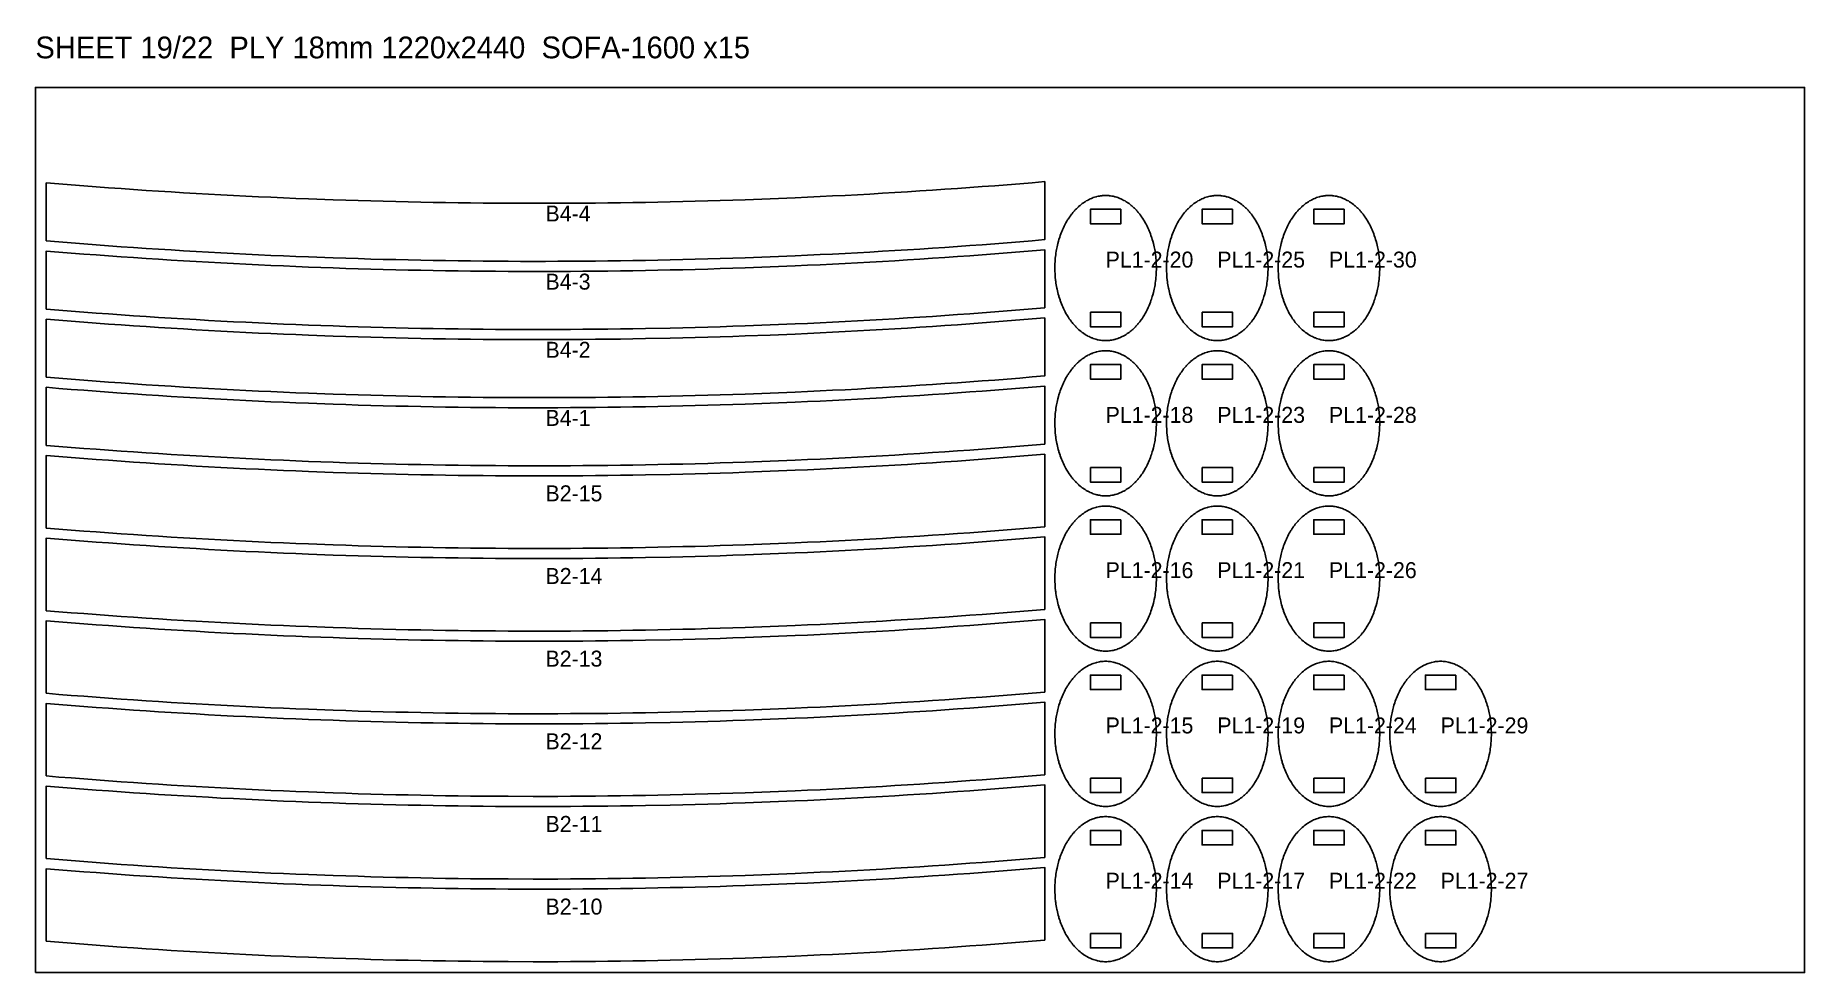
# Model space of a CAD drawing. Header units: millimetres. Extents: x 0 to 59980, y 0 to 1292.
# Drawn here: x 49320 to 51760, y 0 to 1292 of the extents above; entities that cross this region are included whole.
import ezdxf

# ---------------------------------------------------------------- set-up
doc = ezdxf.new("R2010")
doc.units = ezdxf.units.MM
for name, color, linetype in [('CUT_IN', 5, 'Continuous'), ('CUT_OUT', 1, 'Continuous'), ('LABEL', 7, 'Continuous'), ('SHEET', 8, 'Continuous')]:
    doc.layers.add(name, color=color, linetype=linetype)

msp = doc.modelspace()

# ---------------------------------------------------------------- texts
at = {"layer": 'LABEL'}
for s, height, p in [('SHEET 19/22  PLY 18mm 1220x2440  SOFA-1600 x15', 30, (49320, 1260)), ('B4-4', 22, (50023.5, 1035.14)), ('PL1-2-20', 22, (50796, 971.62)), ('PL1-2-25', 22, (50950, 971.62)), ('PL1-2-30', 22, (51104, 971.62)), ('B4-3', 22, (50023.5, 941.23)), ('B4-2', 22, (50023.5, 847.32)), ('B4-1', 22, (50023.5, 753.41)), ('PL1-2-18', 22, (50796, 757.62)), ('PL1-2-23', 22, (50950, 757.62)), ('PL1-2-28', 22, (51104, 757.62)), ('B2-15', 22, (50023.5, 649.5)), ('PL1-2-16', 22, (50796, 543.62)), ('PL1-2-21', 22, (50950, 543.62)), ('PL1-2-26', 22, (51104, 543.62)), ('B2-14', 22, (50023.5, 535.6)), ('B2-13', 22, (50023.5, 421.69)), ('PL1-2-15', 22, (50796, 329.62)), ('PL1-2-19', 22, (50950, 329.62)), ('PL1-2-24', 22, (51104, 329.62)), ('PL1-2-29', 22, (51258, 329.62)), ('B2-12', 22, (50023.5, 307.77)), ('B2-11', 22, (50023.5, 193.87)), ('PL1-2-14', 22, (50796, 115.62)), ('PL1-2-17', 22, (50950, 115.62)), ('PL1-2-22', 22, (51104, 115.62)), ('PL1-2-27', 22, (51258, 115.62)), ('B2-10', 22, (50023.5, 79.95))]:
    msp.add_text(s, height=height, dxfattribs=at).set_placement(p)

# ---------------------------------------------------------------- linework, layer by layer
at = {"layer": 'CUT_IN'}
for points in [[(50817, 1052), (50775, 1052), (50775, 1032), (50817, 1032), (50817, 1052)], [(50971, 1052), (50929, 1052), (50929, 1032), (50971, 1032), (50971, 1052)], [(51125, 1052), (51083, 1052), (51083, 1032), (51125, 1032), (51125, 1052)], [(50775, 910), (50775, 890), (50817, 890), (50817, 910), (50775, 910)], [(50929, 910), (50929, 890), (50971, 890), (50971, 910), (50929, 910)], [(51083, 910), (51083, 890), (51125, 890), (51125, 910), (51083, 910)], [(50817, 838), (50775, 838), (50775, 818), (50817, 818), (50817, 838)], [(50971, 838), (50929, 838), (50929, 818), (50971, 818), (50971, 838)], [(51125, 838), (51083, 838), (51083, 818), (51125, 818), (51125, 838)], [(50775, 696), (50775, 676), (50817, 676), (50817, 696), (50775, 696)], [(50929, 696), (50929, 676), (50971, 676), (50971, 696), (50929, 696)], [(51083, 696), (51083, 676), (51125, 676), (51125, 696), (51083, 696)], [(50817, 624), (50775, 624), (50775, 604), (50817, 604), (50817, 624)], [(50971, 624), (50929, 624), (50929, 604), (50971, 604), (50971, 624)], [(51125, 624), (51083, 624), (51083, 604), (51125, 604), (51125, 624)], [(50775, 482), (50775, 462), (50817, 462), (50817, 482), (50775, 482)], [(50929, 482), (50929, 462), (50971, 462), (50971, 482), (50929, 482)], [(51083, 482), (51083, 462), (51125, 462), (51125, 482), (51083, 482)], [(50817, 410), (50775, 410), (50775, 390), (50817, 390), (50817, 410)], [(50971, 410), (50929, 410), (50929, 390), (50971, 390), (50971, 410)], [(51125, 410), (51083, 410), (51083, 390), (51125, 390), (51125, 410)], [(51279, 410), (51237, 410), (51237, 390), (51279, 390), (51279, 410)], [(50775, 268), (50775, 248), (50817, 248), (50817, 268), (50775, 268)], [(50929, 268), (50929, 248), (50971, 248), (50971, 268), (50929, 268)], [(51083, 268), (51083, 248), (51125, 248), (51125, 268), (51083, 268)], [(51237, 268), (51237, 248), (51279, 248), (51279, 268), (51237, 268)], [(50817, 196), (50775, 196), (50775, 176), (50817, 176), (50817, 196)], [(50971, 196), (50929, 196), (50929, 176), (50971, 176), (50971, 196)], [(51125, 196), (51083, 196), (51083, 176), (51125, 176), (51125, 196)], [(51279, 196), (51237, 196), (51237, 176), (51279, 176), (51279, 196)], [(50775, 54), (50775, 34), (50817, 34), (50817, 54), (50775, 54)], [(50929, 54), (50929, 34), (50971, 34), (50971, 54), (50929, 54)], [(51083, 54), (51083, 34), (51125, 34), (51125, 54), (51083, 54)], [(51237, 54), (51237, 34), (51279, 34), (51279, 54), (51237, 54)]]:
    msp.add_lwpolyline(points, close=True, dxfattribs=at)
at = {"layer": 'CUT_OUT'}
for points in [[(49335, 1008.33), (49335, 1088.33), (49352.21, 1086.92), (49369.42, 1085.55), (49386.64, 1084.21), (49403.85, 1082.91), (49421.06, 1081.64), (49438.28, 1080.41), (49455.49, 1079.22), (49472.7, 1078.06), (49489.91, 1076.94), (49507.12, 1075.86), (49524.34, 1074.81), (49541.55, 1073.8), (49558.76, 1072.82), (49575.98, 1071.88), (49593.19, 1070.98), (49610.4, 1070.11), (49627.61, 1069.28), (49644.82, 1068.49), (49662.04, 1067.73), (49679.25, 1067.01), (49696.46, 1066.32), (49730.89, 1065.06), (49748.1, 1064.49), (49765.31, 1063.95), (49782.52, 1063.44), (49799.74, 1062.97), (49816.95, 1062.54), (49834.16, 1062.15), (49851.38, 1061.79), (49868.59, 1061.47), (49885.8, 1061.18), (49903.01, 1060.93), (49920.23, 1060.72), (49937.44, 1060.54), (49954.65, 1060.4), (49971.86, 1060.29), (50006.29, 1060.19), (50023.5, 1060.2), (50040.71, 1060.24), (50057.92, 1060.31), (50075.14, 1060.43), (50092.35, 1060.58), (50109.56, 1060.76), (50126.77, 1060.98), (50143.99, 1061.24), (50161.2, 1061.53), (50195.62, 1062.23), (50212.84, 1062.64), (50230.05, 1063.07), (50247.26, 1063.55), (50264.48, 1064.06), (50281.69, 1064.61), (50298.9, 1065.19), (50333.33, 1066.47), (50367.75, 1067.89), (50384.96, 1068.66), (50402.17, 1069.46), (50419.39, 1070.3), (50436.6, 1071.18), (50453.81, 1072.09), (50471.03, 1073.03), (50488.24, 1074.02), (50505.45, 1075.04), (50522.66, 1076.09), (50539.88, 1077.19), (50557.09, 1078.31), (50574.3, 1079.48), (50591.51, 1080.68), (50608.72, 1081.92), (50625.94, 1083.19), (50643.15, 1084.5), (50660.36, 1085.85), (50677.58, 1087.23), (50694.79, 1088.65), (50712, 1090.1), (50712, 1010.1), (50694.79, 1008.65), (50677.58, 1007.23), (50660.36, 1005.85), (50643.15, 1004.5), (50625.94, 1003.19), (50608.72, 1001.92), (50591.51, 1000.68), (50574.3, 999.48), (50557.09, 998.31), (50539.88, 997.19), (50522.66, 996.09), (50505.45, 995.04), (50488.24, 994.02), (50471.03, 993.03), (50453.81, 992.09), (50436.6, 991.18), (50419.39, 990.3), (50402.17, 989.46), (50384.96, 988.66), (50367.75, 987.89), (50333.33, 986.47), (50298.9, 985.19), (50281.69, 984.61), (50264.48, 984.06), (50247.26, 983.55), (50230.05, 983.07), (50212.84, 982.64), (50195.62, 982.23), (50161.2, 981.53), (50143.99, 981.24), (50126.77, 980.98), (50109.56, 980.76), (50092.35, 980.58), (50075.14, 980.43), (50057.92, 980.31), (50040.71, 980.24), (50023.5, 980.2), (50006.29, 980.19), (49989.08, 980.23), (49971.86, 980.29), (49954.65, 980.4), (49937.44, 980.54), (49920.23, 980.72), (49903.01, 980.93), (49885.8, 981.18), (49868.59, 981.47), (49851.38, 981.79), (49834.16, 982.15), (49816.95, 982.54), (49799.74, 982.97), (49782.52, 983.44), (49765.31, 983.95), (49748.1, 984.49), (49730.89, 985.06), (49696.46, 986.32), (49679.25, 987.01), (49662.04, 987.73), (49644.82, 988.49), (49627.61, 989.28), (49610.4, 990.11), (49593.19, 990.98), (49575.98, 991.88), (49558.76, 992.82), (49541.55, 993.8), (49524.34, 994.81), (49507.12, 995.86), (49489.91, 996.94), (49472.7, 998.06), (49455.49, 999.22), (49438.28, 1000.41), (49421.06, 1001.64), (49403.85, 1002.91), (49386.64, 1004.21), (49369.42, 1005.55), (49352.21, 1006.92), (49335, 1008.33)], [(50865.98, 968.55), (50865.92, 966.09), (50865.81, 963.64), (50865.66, 961.2), (50865.36, 957.54), (50865.11, 955.11), (50864.82, 952.7), (50864.48, 950.29), (50864.11, 947.89), (50863.69, 945.51), (50862.99, 941.97), (50862.47, 939.63), (50861.91, 937.31), (50861, 933.87), (50860.34, 931.6), (50859.28, 928.24), (50858.53, 926.04), (50857.73, 923.86), (50856.91, 921.71), (50856.04, 919.59), (50855.14, 917.5), (50854.68, 916.47), (50853.23, 913.42), (50852.22, 911.43), (50851.71, 910.45), (50850.65, 908.51), (50849.56, 906.62), (50847.87, 903.84), (50846.7, 902.05), (50845.5, 900.29), (50844.89, 899.43), (50843.64, 897.73), (50843.01, 896.9), (50842.37, 896.09), (50841.07, 894.48), (50840.41, 893.7), (50839.07, 892.17), (50837.7, 890.68), (50837.01, 889.95), (50836.31, 889.24), (50834.89, 887.85), (50833.45, 886.51), (50832.72, 885.86), (50831.25, 884.6), (50829.75, 883.39), (50828.24, 882.24), (50826.7, 881.13), (50825.93, 880.6), (50824.37, 879.58), (50822.79, 878.61), (50821.19, 877.7), (50820.39, 877.27), (50818.77, 876.44), (50817.14, 875.67), (50815.5, 874.96), (50814.67, 874.62), (50813.01, 874), (50811.34, 873.43), (50809.66, 872.92), (50808.81, 872.69), (50807.97, 872.47), (50806.27, 872.08), (50804.57, 871.75), (50802.86, 871.48), (50801.15, 871.27), (50799.43, 871.12), (50797.72, 871.03), (50796.86, 871.01), (50796, 871), (50794.28, 871.03), (50792.57, 871.12), (50790.85, 871.27), (50789.14, 871.48), (50787.43, 871.75), (50785.73, 872.08), (50784.88, 872.27), (50784.03, 872.47), (50782.34, 872.92), (50780.66, 873.43), (50778.99, 874), (50777.33, 874.62), (50776.5, 874.96), (50774.86, 875.67), (50773.23, 876.44), (50771.61, 877.27), (50770.81, 877.7), (50769.21, 878.61), (50767.63, 879.58), (50766.07, 880.6), (50765.3, 881.13), (50763.76, 882.24), (50762.25, 883.39), (50760.75, 884.6), (50759.28, 885.86), (50758.55, 886.51), (50757.11, 887.85), (50755.69, 889.24), (50754.99, 889.95), (50754.3, 890.68), (50752.93, 892.17), (50751.59, 893.7), (50750.93, 894.48), (50749.63, 896.09), (50748.99, 896.9), (50748.36, 897.73), (50747.11, 899.43), (50745.9, 901.16), (50744.71, 902.94), (50744.13, 903.84), (50742.44, 906.62), (50741.35, 908.51), (50740.29, 910.45), (50739.27, 912.42), (50738.77, 913.42), (50737.8, 915.44), (50736.86, 917.5), (50735.96, 919.59), (50735.09, 921.71), (50734.27, 923.86), (50733.47, 926.04), (50733.09, 927.14), (50732.36, 929.36), (50731.66, 931.6), (50731.33, 932.73), (50730.69, 935.01), (50730.09, 937.31), (50729.53, 939.63), (50729.01, 941.97), (50728.77, 943.15), (50728.31, 945.51), (50727.89, 947.89), (50727.52, 950.29), (50727.18, 952.7), (50727.03, 953.9), (50726.89, 955.11), (50726.64, 957.54), (50726.43, 959.98), (50726.19, 963.64), (50726.08, 966.09), (50726.02, 968.55), (50726, 971), (50726.02, 973.45), (50726.08, 975.91), (50726.13, 977.13), (50726.26, 979.58), (50726.53, 983.24), (50726.64, 984.46), (50726.89, 986.89), (50727.18, 989.3), (50727.52, 991.71), (50727.89, 994.11), (50728.31, 996.49), (50729.01, 1000.03), (50729.53, 1002.37), (50730.09, 1004.69), (50731, 1008.13), (50731.66, 1010.4), (50732.72, 1013.76), (50733.47, 1015.96), (50734.27, 1018.14), (50735.09, 1020.29), (50735.96, 1022.41), (50736.41, 1023.46), (50737.32, 1025.53), (50737.8, 1026.56), (50738.77, 1028.58), (50739.27, 1029.58), (50740.29, 1031.55), (50741.35, 1033.49), (50742.44, 1035.38), (50743.56, 1037.24), (50744.13, 1038.16), (50745.3, 1039.95), (50746.5, 1041.71), (50747.11, 1042.57), (50748.36, 1044.27), (50748.99, 1045.1), (50749.63, 1045.91), (50750.93, 1047.52), (50751.59, 1048.3), (50752.93, 1049.83), (50753.61, 1050.58), (50754.99, 1052.05), (50755.69, 1052.76), (50757.11, 1054.15), (50758.55, 1055.49), (50759.28, 1056.14), (50760.75, 1057.4), (50762.25, 1058.61), (50763.76, 1059.76), (50765.3, 1060.87), (50766.85, 1061.92), (50767.63, 1062.42), (50769.21, 1063.39), (50770.81, 1064.3), (50771.61, 1064.73), (50773.23, 1065.56), (50774.86, 1066.33), (50776.5, 1067.04), (50777.33, 1067.38), (50778.99, 1068), (50780.66, 1068.57), (50782.34, 1069.08), (50783.19, 1069.31), (50784.03, 1069.53), (50785.73, 1069.92), (50787.43, 1070.25), (50789.14, 1070.52), (50790.85, 1070.73), (50791.71, 1070.81), (50792.57, 1070.88), (50794.28, 1070.97), (50796, 1071), (50797.72, 1070.97), (50799.43, 1070.88), (50800.29, 1070.81), (50801.15, 1070.73), (50802.86, 1070.52), (50804.57, 1070.25), (50806.27, 1069.92), (50807.97, 1069.53), (50808.81, 1069.31), (50809.66, 1069.08), (50811.34, 1068.57), (50813.01, 1068), (50814.67, 1067.38), (50815.5, 1067.04), (50817.14, 1066.33), (50818.77, 1065.56), (50820.39, 1064.73), (50821.19, 1064.3), (50822.79, 1063.39), (50824.37, 1062.42), (50825.15, 1061.92), (50826.7, 1060.87), (50828.24, 1059.76), (50829.75, 1058.61), (50830.5, 1058.01), (50831.25, 1057.4), (50831.99, 1056.77), (50833.45, 1055.49), (50834.89, 1054.15), (50835.6, 1053.46), (50837.01, 1052.05), (50838.39, 1050.58), (50839.07, 1049.83), (50840.41, 1048.3), (50841.07, 1047.52), (50841.72, 1046.72), (50843.01, 1045.1), (50843.64, 1044.27), (50844.89, 1042.57), (50845.5, 1041.71), (50846.7, 1039.95), (50847.87, 1038.16), (50848.44, 1037.24), (50849.56, 1035.38), (50850.65, 1033.49), (50851.71, 1031.55), (50852.22, 1030.57), (50853.23, 1028.58), (50854.2, 1026.56), (50854.68, 1025.53), (50855.59, 1023.46), (50856.04, 1022.41), (50856.91, 1020.29), (50857.73, 1018.14), (50858.53, 1015.96), (50859.28, 1013.76), (50859.64, 1012.64), (50860.34, 1010.4), (50861, 1008.13), (50861.91, 1004.69), (50862.47, 1002.37), (50862.99, 1000.03), (50863.69, 996.49), (50864.11, 994.11), (50864.3, 992.91), (50864.82, 989.3), (50865.11, 986.89), (50865.36, 984.46), (50865.57, 982.02), (50865.74, 979.58), (50865.81, 978.36), (50865.92, 975.91), (50865.98, 973.45), (50865.99, 972.23), (50866, 971), (50865.98, 968.55)], [(51019.98, 968.55), (51019.92, 966.09), (51019.81, 963.64), (51019.66, 961.2), (51019.36, 957.54), (51019.11, 955.11), (51018.82, 952.7), (51018.48, 950.29), (51018.11, 947.89), (51017.69, 945.51), (51016.99, 941.97), (51016.47, 939.63), (51015.91, 937.31), (51015, 933.87), (51014.34, 931.6), (51013.28, 928.24), (51012.53, 926.04), (51011.73, 923.86), (51010.91, 921.71), (51010.04, 919.59), (51009.14, 917.5), (51008.68, 916.47), (51007.23, 913.42), (51006.22, 911.43), (51005.71, 910.45), (51004.65, 908.51), (51003.56, 906.62), (51001.87, 903.84), (51000.7, 902.05), (50999.5, 900.29), (50998.89, 899.43), (50997.64, 897.73), (50997.01, 896.9), (50996.37, 896.09), (50995.07, 894.48), (50994.41, 893.7), (50993.07, 892.17), (50991.7, 890.68), (50991.01, 889.95), (50990.31, 889.24), (50988.89, 887.85), (50987.45, 886.51), (50986.72, 885.86), (50985.25, 884.6), (50983.75, 883.39), (50982.24, 882.24), (50980.7, 881.13), (50979.93, 880.6), (50978.37, 879.58), (50976.79, 878.61), (50975.19, 877.7), (50974.39, 877.27), (50972.77, 876.44), (50971.14, 875.67), (50969.5, 874.96), (50968.67, 874.62), (50967.01, 874), (50965.34, 873.43), (50963.66, 872.92), (50962.81, 872.69), (50961.97, 872.47), (50960.27, 872.08), (50958.57, 871.75), (50956.86, 871.48), (50955.15, 871.27), (50953.43, 871.12), (50951.72, 871.03), (50950.86, 871.01), (50950, 871), (50948.28, 871.03), (50946.57, 871.12), (50944.85, 871.27), (50943.14, 871.48), (50941.43, 871.75), (50939.73, 872.08), (50938.88, 872.27), (50938.03, 872.47), (50936.34, 872.92), (50934.66, 873.43), (50932.99, 874), (50931.33, 874.62), (50930.5, 874.96), (50928.86, 875.67), (50927.23, 876.44), (50925.61, 877.27), (50924.81, 877.7), (50923.21, 878.61), (50921.63, 879.58), (50920.07, 880.6), (50919.3, 881.13), (50917.76, 882.24), (50916.25, 883.39), (50914.75, 884.6), (50913.28, 885.86), (50912.55, 886.51), (50911.11, 887.85), (50909.69, 889.24), (50908.99, 889.95), (50908.3, 890.68), (50906.93, 892.17), (50905.59, 893.7), (50904.93, 894.48), (50903.63, 896.09), (50902.99, 896.9), (50902.36, 897.73), (50901.11, 899.43), (50899.9, 901.16), (50898.71, 902.94), (50898.13, 903.84), (50896.44, 906.62), (50895.35, 908.51), (50894.29, 910.45), (50893.27, 912.42), (50892.77, 913.42), (50891.8, 915.44), (50890.86, 917.5), (50889.96, 919.59), (50889.09, 921.71), (50888.27, 923.86), (50887.47, 926.04), (50887.09, 927.14), (50886.36, 929.36), (50885.66, 931.6), (50885.33, 932.73), (50884.69, 935.01), (50884.09, 937.31), (50883.53, 939.63), (50883.01, 941.97), (50882.77, 943.15), (50882.31, 945.51), (50881.89, 947.89), (50881.52, 950.29), (50881.18, 952.7), (50881.03, 953.9), (50880.89, 955.11), (50880.64, 957.54), (50880.43, 959.98), (50880.19, 963.64), (50880.08, 966.09), (50880.02, 968.55), (50880, 971), (50880.02, 973.45), (50880.08, 975.91), (50880.13, 977.13), (50880.26, 979.58), (50880.53, 983.24), (50880.64, 984.46), (50880.89, 986.89), (50881.18, 989.3), (50881.52, 991.71), (50881.89, 994.11), (50882.31, 996.49), (50883.01, 1000.03), (50883.53, 1002.37), (50884.09, 1004.69), (50885, 1008.13), (50885.66, 1010.4), (50886.72, 1013.76), (50887.47, 1015.96), (50888.27, 1018.14), (50889.09, 1020.29), (50889.96, 1022.41), (50890.41, 1023.46), (50891.32, 1025.53), (50891.8, 1026.56), (50892.77, 1028.58), (50893.27, 1029.58), (50894.29, 1031.55), (50895.35, 1033.49), (50896.44, 1035.38), (50897.56, 1037.24), (50898.13, 1038.16), (50899.3, 1039.95), (50900.5, 1041.71), (50901.11, 1042.57), (50902.36, 1044.27), (50902.99, 1045.1), (50903.63, 1045.91), (50904.93, 1047.52), (50905.59, 1048.3), (50906.93, 1049.83), (50907.61, 1050.58), (50908.99, 1052.05), (50909.69, 1052.76), (50911.11, 1054.15), (50912.55, 1055.49), (50913.28, 1056.14), (50914.75, 1057.4), (50916.25, 1058.61), (50917.76, 1059.76), (50919.3, 1060.87), (50920.85, 1061.92), (50921.63, 1062.42), (50923.21, 1063.39), (50924.81, 1064.3), (50925.61, 1064.73), (50927.23, 1065.56), (50928.86, 1066.33), (50930.5, 1067.04), (50931.33, 1067.38), (50932.99, 1068), (50934.66, 1068.57), (50936.34, 1069.08), (50937.19, 1069.31), (50938.03, 1069.53), (50939.73, 1069.92), (50941.43, 1070.25), (50943.14, 1070.52), (50944.85, 1070.73), (50945.71, 1070.81), (50946.57, 1070.88), (50948.28, 1070.97), (50950, 1071), (50951.72, 1070.97), (50953.43, 1070.88), (50954.29, 1070.81), (50955.15, 1070.73), (50956.86, 1070.52), (50958.57, 1070.25), (50960.27, 1069.92), (50961.97, 1069.53), (50962.81, 1069.31), (50963.66, 1069.08), (50965.34, 1068.57), (50967.01, 1068), (50968.67, 1067.38), (50969.5, 1067.04), (50971.14, 1066.33), (50972.77, 1065.56), (50974.39, 1064.73), (50975.19, 1064.3), (50976.79, 1063.39), (50978.37, 1062.42), (50979.15, 1061.92), (50980.7, 1060.87), (50982.24, 1059.76), (50983.75, 1058.61), (50984.5, 1058.01), (50985.25, 1057.4), (50985.99, 1056.77), (50987.45, 1055.49), (50988.89, 1054.15), (50989.6, 1053.46), (50991.01, 1052.05), (50992.39, 1050.58), (50993.07, 1049.83), (50994.41, 1048.3), (50995.07, 1047.52), (50995.72, 1046.72), (50997.01, 1045.1), (50997.64, 1044.27), (50998.89, 1042.57), (50999.5, 1041.71), (51000.7, 1039.95), (51001.87, 1038.16), (51002.44, 1037.24), (51003.56, 1035.38), (51004.65, 1033.49), (51005.71, 1031.55), (51006.22, 1030.57), (51007.23, 1028.58), (51008.2, 1026.56), (51008.68, 1025.53), (51009.59, 1023.46), (51010.04, 1022.41), (51010.91, 1020.29), (51011.73, 1018.14), (51012.53, 1015.96), (51013.28, 1013.76), (51013.64, 1012.64), (51014.34, 1010.4), (51015, 1008.13), (51015.91, 1004.69), (51016.47, 1002.37), (51016.99, 1000.03), (51017.69, 996.49), (51018.11, 994.11), (51018.3, 992.91), (51018.82, 989.3), (51019.11, 986.89), (51019.36, 984.46), (51019.57, 982.02), (51019.74, 979.58), (51019.81, 978.36), (51019.92, 975.91), (51019.98, 973.45), (51019.99, 972.23), (51020, 971), (51019.98, 968.55)], [(51173.98, 968.55), (51173.92, 966.09), (51173.81, 963.64), (51173.66, 961.2), (51173.36, 957.54), (51173.11, 955.11), (51172.82, 952.7), (51172.48, 950.29), (51172.11, 947.89), (51171.69, 945.51), (51170.99, 941.97), (51170.47, 939.63), (51169.91, 937.31), (51169, 933.87), (51168.34, 931.6), (51167.28, 928.24), (51166.53, 926.04), (51165.73, 923.86), (51164.91, 921.71), (51164.04, 919.59), (51163.14, 917.5), (51162.68, 916.47), (51161.23, 913.42), (51160.22, 911.43), (51159.71, 910.45), (51158.65, 908.51), (51157.56, 906.62), (51155.87, 903.84), (51154.7, 902.05), (51153.5, 900.29), (51152.89, 899.43), (51151.64, 897.73), (51151.01, 896.9), (51150.37, 896.09), (51149.07, 894.48), (51148.41, 893.7), (51147.07, 892.17), (51145.7, 890.68), (51145.01, 889.95), (51144.31, 889.24), (51142.89, 887.85), (51141.45, 886.51), (51140.72, 885.86), (51139.25, 884.6), (51137.75, 883.39), (51136.24, 882.24), (51134.7, 881.13), (51133.93, 880.6), (51132.37, 879.58), (51130.79, 878.61), (51129.19, 877.7), (51128.39, 877.27), (51126.77, 876.44), (51125.14, 875.67), (51123.5, 874.96), (51122.67, 874.62), (51121.01, 874), (51119.34, 873.43), (51117.66, 872.92), (51116.81, 872.69), (51115.97, 872.47), (51114.27, 872.08), (51112.57, 871.75), (51110.86, 871.48), (51109.15, 871.27), (51107.43, 871.12), (51105.72, 871.03), (51104.86, 871.01), (51104, 871), (51102.28, 871.03), (51100.57, 871.12), (51098.85, 871.27), (51097.14, 871.48), (51095.43, 871.75), (51093.73, 872.08), (51092.88, 872.27), (51092.03, 872.47), (51090.34, 872.92), (51088.66, 873.43), (51086.99, 874), (51085.33, 874.62), (51084.5, 874.96), (51082.86, 875.67), (51081.23, 876.44), (51079.61, 877.27), (51078.81, 877.7), (51077.21, 878.61), (51075.63, 879.58), (51074.07, 880.6), (51073.3, 881.13), (51071.76, 882.24), (51070.25, 883.39), (51068.75, 884.6), (51067.28, 885.86), (51066.55, 886.51), (51065.11, 887.85), (51063.69, 889.24), (51062.99, 889.95), (51062.3, 890.68), (51060.93, 892.17), (51059.59, 893.7), (51058.93, 894.48), (51057.63, 896.09), (51056.99, 896.9), (51056.36, 897.73), (51055.11, 899.43), (51053.9, 901.16), (51052.71, 902.94), (51052.13, 903.84), (51050.44, 906.62), (51049.35, 908.51), (51048.29, 910.45), (51047.27, 912.42), (51046.77, 913.42), (51045.8, 915.44), (51044.86, 917.5), (51043.96, 919.59), (51043.09, 921.71), (51042.27, 923.86), (51041.47, 926.04), (51041.09, 927.14), (51040.36, 929.36), (51039.66, 931.6), (51039.33, 932.73), (51038.69, 935.01), (51038.09, 937.31), (51037.53, 939.63), (51037.01, 941.97), (51036.77, 943.15), (51036.31, 945.51), (51035.89, 947.89), (51035.52, 950.29), (51035.18, 952.7), (51035.03, 953.9), (51034.89, 955.11), (51034.64, 957.54), (51034.43, 959.98), (51034.19, 963.64), (51034.08, 966.09), (51034.02, 968.55), (51034, 971), (51034.02, 973.45), (51034.08, 975.91), (51034.13, 977.13), (51034.26, 979.58), (51034.53, 983.24), (51034.64, 984.46), (51034.89, 986.89), (51035.18, 989.3), (51035.52, 991.71), (51035.89, 994.11), (51036.31, 996.49), (51037.01, 1000.03), (51037.53, 1002.37), (51038.09, 1004.69), (51039, 1008.13), (51039.66, 1010.4), (51040.72, 1013.76), (51041.47, 1015.96), (51042.27, 1018.14), (51043.09, 1020.29), (51043.96, 1022.41), (51044.41, 1023.46), (51045.32, 1025.53), (51045.8, 1026.56), (51046.77, 1028.58), (51047.27, 1029.58), (51048.29, 1031.55), (51049.35, 1033.49), (51050.44, 1035.38), (51051.56, 1037.24), (51052.13, 1038.16), (51053.3, 1039.95), (51054.5, 1041.71), (51055.11, 1042.57), (51056.36, 1044.27), (51056.99, 1045.1), (51057.63, 1045.91), (51058.93, 1047.52), (51059.59, 1048.3), (51060.93, 1049.83), (51061.61, 1050.58), (51062.99, 1052.05), (51063.69, 1052.76), (51065.11, 1054.15), (51066.55, 1055.49), (51067.28, 1056.14), (51068.75, 1057.4), (51070.25, 1058.61), (51071.76, 1059.76), (51073.3, 1060.87), (51074.85, 1061.92), (51075.63, 1062.42), (51077.21, 1063.39), (51078.81, 1064.3), (51079.61, 1064.73), (51081.23, 1065.56), (51082.86, 1066.33), (51084.5, 1067.04), (51085.33, 1067.38), (51086.99, 1068), (51088.66, 1068.57), (51090.34, 1069.08), (51091.19, 1069.31), (51092.03, 1069.53), (51093.73, 1069.92), (51095.43, 1070.25), (51097.14, 1070.52), (51098.85, 1070.73), (51099.71, 1070.81), (51100.57, 1070.88), (51102.28, 1070.97), (51104, 1071), (51105.72, 1070.97), (51107.43, 1070.88), (51108.29, 1070.81), (51109.15, 1070.73), (51110.86, 1070.52), (51112.57, 1070.25), (51114.27, 1069.92), (51115.97, 1069.53), (51116.81, 1069.31), (51117.66, 1069.08), (51119.34, 1068.57), (51121.01, 1068), (51122.67, 1067.38), (51123.5, 1067.04), (51125.14, 1066.33), (51126.77, 1065.56), (51128.39, 1064.73), (51129.19, 1064.3), (51130.79, 1063.39), (51132.37, 1062.42), (51133.15, 1061.92), (51134.7, 1060.87), (51136.24, 1059.76), (51137.75, 1058.61), (51138.5, 1058.01), (51139.25, 1057.4), (51139.99, 1056.77), (51141.45, 1055.49), (51142.89, 1054.15), (51143.6, 1053.46), (51145.01, 1052.05), (51146.39, 1050.58), (51147.07, 1049.83), (51148.41, 1048.3), (51149.07, 1047.52), (51149.72, 1046.72), (51151.01, 1045.1), (51151.64, 1044.27), (51152.89, 1042.57), (51153.5, 1041.71), (51154.7, 1039.95), (51155.87, 1038.16), (51156.44, 1037.24), (51157.56, 1035.38), (51158.65, 1033.49), (51159.71, 1031.55), (51160.22, 1030.57), (51161.23, 1028.58), (51162.2, 1026.56), (51162.68, 1025.53), (51163.59, 1023.46), (51164.04, 1022.41), (51164.91, 1020.29), (51165.73, 1018.14), (51166.53, 1015.96), (51167.28, 1013.76), (51167.64, 1012.64), (51168.34, 1010.4), (51169, 1008.13), (51169.91, 1004.69), (51170.47, 1002.37), (51170.99, 1000.03), (51171.69, 996.49), (51172.11, 994.11), (51172.3, 992.91), (51172.82, 989.3), (51173.11, 986.89), (51173.36, 984.46), (51173.57, 982.02), (51173.74, 979.58), (51173.81, 978.36), (51173.92, 975.91), (51173.98, 973.45), (51173.99, 972.23), (51174, 971), (51173.98, 968.55)], [(49335, 914.42), (49335, 994.42), (49352.21, 993.01), (49369.42, 991.64), (49386.64, 990.3), (49403.85, 989), (49421.06, 987.73), (49438.28, 986.5), (49455.49, 985.31), (49472.7, 984.15), (49489.91, 983.03), (49507.12, 981.95), (49524.34, 980.9), (49541.55, 979.89), (49558.76, 978.91), (49575.98, 977.97), (49593.19, 977.07), (49610.4, 976.2), (49627.61, 975.37), (49644.82, 974.58), (49662.04, 973.82), (49679.25, 973.1), (49696.46, 972.41), (49730.89, 971.15), (49748.1, 970.58), (49765.31, 970.04), (49782.52, 969.53), (49799.74, 969.06), (49816.95, 968.63), (49834.16, 968.24), (49851.38, 967.88), (49868.59, 967.56), (49885.8, 967.27), (49903.01, 967.02), (49920.23, 966.81), (49937.44, 966.63), (49954.65, 966.49), (49971.86, 966.38), (50006.29, 966.28), (50023.5, 966.29), (50040.71, 966.33), (50057.92, 966.4), (50075.14, 966.52), (50092.35, 966.67), (50109.56, 966.85), (50126.77, 967.07), (50143.99, 967.33), (50161.2, 967.62), (50195.62, 968.32), (50212.84, 968.73), (50230.05, 969.16), (50247.26, 969.64), (50264.48, 970.15), (50281.69, 970.7), (50298.9, 971.28), (50333.33, 972.56), (50367.75, 973.98), (50384.96, 974.75), (50402.17, 975.55), (50419.39, 976.39), (50436.6, 977.27), (50453.81, 978.18), (50471.03, 979.12), (50488.24, 980.11), (50505.45, 981.13), (50522.66, 982.18), (50539.88, 983.28), (50557.09, 984.4), (50574.3, 985.57), (50591.51, 986.77), (50608.72, 988.01), (50625.94, 989.28), (50643.15, 990.59), (50660.36, 991.94), (50677.58, 993.32), (50694.79, 994.74), (50712, 996.19), (50712, 916.19), (50694.79, 914.74), (50677.58, 913.32), (50660.36, 911.94), (50643.15, 910.59), (50625.94, 909.28), (50608.72, 908.01), (50591.51, 906.77), (50574.3, 905.57), (50557.09, 904.4), (50539.88, 903.28), (50522.66, 902.18), (50505.45, 901.13), (50488.24, 900.11), (50471.03, 899.12), (50453.81, 898.18), (50436.6, 897.27), (50419.39, 896.39), (50402.17, 895.55), (50384.96, 894.75), (50367.75, 893.98), (50333.33, 892.56), (50298.9, 891.28), (50281.69, 890.7), (50264.48, 890.15), (50247.26, 889.64), (50230.05, 889.16), (50212.84, 888.73), (50195.62, 888.32), (50161.2, 887.62), (50143.99, 887.33), (50126.77, 887.07), (50109.56, 886.85), (50092.35, 886.67), (50075.14, 886.52), (50057.92, 886.4), (50040.71, 886.33), (50023.5, 886.29), (50006.29, 886.28), (49989.08, 886.32), (49971.86, 886.38), (49954.65, 886.49), (49937.44, 886.63), (49920.23, 886.81), (49903.01, 887.02), (49885.8, 887.27), (49868.59, 887.56), (49851.38, 887.88), (49834.16, 888.24), (49816.95, 888.63), (49799.74, 889.06), (49782.52, 889.53), (49765.31, 890.04), (49748.1, 890.58), (49730.89, 891.15), (49696.46, 892.41), (49679.25, 893.1), (49662.04, 893.82), (49644.82, 894.58), (49627.61, 895.37), (49610.4, 896.2), (49593.19, 897.07), (49575.98, 897.97), (49558.76, 898.91), (49541.55, 899.89), (49524.34, 900.9), (49507.12, 901.95), (49489.91, 903.03), (49472.7, 904.15), (49455.49, 905.31), (49438.28, 906.5), (49421.06, 907.73), (49403.85, 909), (49386.64, 910.3), (49369.42, 911.64), (49352.21, 913.01), (49335, 914.42)], [(49335, 820.51), (49335, 900.51), (49352.21, 899.1), (49369.42, 897.73), (49386.64, 896.39), (49403.85, 895.09), (49421.06, 893.82), (49438.28, 892.59), (49455.49, 891.4), (49472.7, 890.24), (49489.91, 889.12), (49507.12, 888.04), (49524.34, 886.99), (49541.55, 885.98), (49558.76, 885), (49575.98, 884.06), (49593.19, 883.16), (49610.4, 882.29), (49627.61, 881.46), (49644.82, 880.67), (49662.04, 879.91), (49679.25, 879.19), (49696.46, 878.5), (49730.89, 877.24), (49748.1, 876.67), (49765.31, 876.13), (49782.52, 875.62), (49799.74, 875.15), (49816.95, 874.72), (49834.16, 874.33), (49851.38, 873.97), (49868.59, 873.65), (49885.8, 873.36), (49903.01, 873.11), (49920.23, 872.9), (49937.44, 872.72), (49954.65, 872.58), (49971.86, 872.47), (50006.29, 872.37), (50023.5, 872.38), (50040.71, 872.42), (50057.92, 872.49), (50075.14, 872.61), (50092.35, 872.76), (50109.56, 872.94), (50126.77, 873.16), (50143.99, 873.42), (50161.2, 873.71), (50195.62, 874.41), (50212.84, 874.82), (50230.05, 875.25), (50247.26, 875.73), (50264.48, 876.24), (50281.69, 876.79), (50298.9, 877.37), (50333.33, 878.65), (50367.75, 880.07), (50384.96, 880.84), (50402.17, 881.64), (50419.39, 882.48), (50436.6, 883.36), (50453.81, 884.27), (50471.03, 885.21), (50488.24, 886.2), (50505.45, 887.22), (50522.66, 888.27), (50539.88, 889.37), (50557.09, 890.49), (50574.3, 891.66), (50591.51, 892.86), (50608.72, 894.1), (50625.94, 895.37), (50643.15, 896.68), (50660.36, 898.03), (50677.58, 899.41), (50694.79, 900.83), (50712, 902.28), (50712, 822.28), (50694.79, 820.83), (50677.58, 819.41), (50660.36, 818.03), (50643.15, 816.68), (50625.94, 815.37), (50608.72, 814.1), (50591.51, 812.86), (50574.3, 811.66), (50557.09, 810.49), (50539.88, 809.37), (50522.66, 808.27), (50505.45, 807.22), (50488.24, 806.2), (50471.03, 805.21), (50453.81, 804.27), (50436.6, 803.36), (50419.39, 802.48), (50402.17, 801.64), (50384.96, 800.84), (50367.75, 800.07), (50333.33, 798.65), (50298.9, 797.37), (50281.69, 796.79), (50264.48, 796.24), (50247.26, 795.73), (50230.05, 795.25), (50212.84, 794.82), (50195.62, 794.41), (50161.2, 793.71), (50143.99, 793.42), (50126.77, 793.16), (50109.56, 792.94), (50092.35, 792.76), (50075.14, 792.61), (50057.92, 792.49), (50040.71, 792.42), (50023.5, 792.38), (50006.29, 792.37), (49989.08, 792.41), (49971.86, 792.47), (49954.65, 792.58), (49937.44, 792.72), (49920.23, 792.9), (49903.01, 793.11), (49885.8, 793.36), (49868.59, 793.65), (49851.38, 793.97), (49834.16, 794.33), (49816.95, 794.72), (49799.74, 795.15), (49782.52, 795.62), (49765.31, 796.13), (49748.1, 796.67), (49730.89, 797.24), (49696.46, 798.5), (49679.25, 799.19), (49662.04, 799.91), (49644.82, 800.67), (49627.61, 801.46), (49610.4, 802.29), (49593.19, 803.16), (49575.98, 804.06), (49558.76, 805), (49541.55, 805.98), (49524.34, 806.99), (49507.12, 808.04), (49489.91, 809.12), (49472.7, 810.24), (49455.49, 811.4), (49438.28, 812.59), (49421.06, 813.82), (49403.85, 815.09), (49386.64, 816.39), (49369.42, 817.73), (49352.21, 819.1), (49335, 820.51)], [(50865.98, 754.55), (50865.92, 752.09), (50865.81, 749.64), (50865.66, 747.2), (50865.36, 743.54), (50865.11, 741.11), (50864.82, 738.7), (50864.48, 736.29), (50864.11, 733.89), (50863.69, 731.51), (50862.99, 727.97), (50862.47, 725.63), (50861.91, 723.31), (50861, 719.87), (50860.34, 717.6), (50859.28, 714.24), (50858.53, 712.04), (50857.73, 709.86), (50856.91, 707.71), (50856.04, 705.59), (50855.14, 703.5), (50854.68, 702.47), (50853.23, 699.42), (50852.22, 697.43), (50851.71, 696.45), (50850.65, 694.51), (50849.56, 692.62), (50847.87, 689.84), (50846.7, 688.05), (50845.5, 686.29), (50844.89, 685.43), (50843.64, 683.73), (50843.01, 682.9), (50842.37, 682.09), (50841.07, 680.48), (50840.41, 679.7), (50839.07, 678.17), (50837.7, 676.68), (50837.01, 675.95), (50836.31, 675.24), (50834.89, 673.85), (50833.45, 672.51), (50832.72, 671.86), (50831.25, 670.6), (50829.75, 669.39), (50828.24, 668.24), (50826.7, 667.13), (50825.93, 666.6), (50824.37, 665.58), (50822.79, 664.61), (50821.19, 663.7), (50820.39, 663.27), (50818.77, 662.44), (50817.14, 661.67), (50815.5, 660.96), (50814.67, 660.62), (50813.01, 660), (50811.34, 659.43), (50809.66, 658.92), (50808.81, 658.69), (50807.97, 658.47), (50806.27, 658.08), (50804.57, 657.75), (50802.86, 657.48), (50801.15, 657.27), (50799.43, 657.12), (50797.72, 657.03), (50796.86, 657.01), (50796, 657), (50794.28, 657.03), (50792.57, 657.12), (50790.85, 657.27), (50789.14, 657.48), (50787.43, 657.75), (50785.73, 658.08), (50784.88, 658.27), (50784.03, 658.47), (50782.34, 658.92), (50780.66, 659.43), (50778.99, 660), (50777.33, 660.62), (50776.5, 660.96), (50774.86, 661.67), (50773.23, 662.44), (50771.61, 663.27), (50770.81, 663.7), (50769.21, 664.61), (50767.63, 665.58), (50766.07, 666.6), (50765.3, 667.13), (50763.76, 668.24), (50762.25, 669.39), (50760.75, 670.6), (50759.28, 671.86), (50758.55, 672.51), (50757.11, 673.85), (50755.69, 675.24), (50754.99, 675.95), (50754.3, 676.68), (50752.93, 678.17), (50751.59, 679.7), (50750.93, 680.48), (50749.63, 682.09), (50748.99, 682.9), (50748.36, 683.73), (50747.11, 685.43), (50745.9, 687.16), (50744.71, 688.94), (50744.13, 689.84), (50742.44, 692.62), (50741.35, 694.51), (50740.29, 696.45), (50739.27, 698.42), (50738.77, 699.42), (50737.8, 701.44), (50736.86, 703.5), (50735.96, 705.59), (50735.09, 707.71), (50734.27, 709.86), (50733.47, 712.04), (50733.09, 713.14), (50732.36, 715.36), (50731.66, 717.6), (50731.33, 718.73), (50730.69, 721.01), (50730.09, 723.31), (50729.53, 725.63), (50729.01, 727.97), (50728.77, 729.15), (50728.31, 731.51), (50727.89, 733.89), (50727.52, 736.29), (50727.18, 738.7), (50727.03, 739.9), (50726.89, 741.11), (50726.64, 743.54), (50726.43, 745.98), (50726.19, 749.64), (50726.08, 752.09), (50726.02, 754.55), (50726, 757), (50726.02, 759.45), (50726.08, 761.91), (50726.13, 763.13), (50726.26, 765.58), (50726.53, 769.24), (50726.64, 770.46), (50726.89, 772.89), (50727.18, 775.3), (50727.52, 777.71), (50727.89, 780.11), (50728.31, 782.49), (50729.01, 786.03), (50729.53, 788.37), (50730.09, 790.69), (50731, 794.13), (50731.66, 796.4), (50732.72, 799.76), (50733.47, 801.96), (50734.27, 804.14), (50735.09, 806.29), (50735.96, 808.41), (50736.41, 809.46), (50737.32, 811.53), (50737.8, 812.56), (50738.77, 814.58), (50739.27, 815.58), (50740.29, 817.55), (50741.35, 819.49), (50742.44, 821.38), (50743.56, 823.24), (50744.13, 824.16), (50745.3, 825.95), (50746.5, 827.71), (50747.11, 828.57), (50748.36, 830.27), (50748.99, 831.1), (50749.63, 831.91), (50750.93, 833.52), (50751.59, 834.3), (50752.93, 835.83), (50753.61, 836.58), (50754.99, 838.05), (50755.69, 838.76), (50757.11, 840.15), (50758.55, 841.49), (50759.28, 842.14), (50760.75, 843.4), (50762.25, 844.61), (50763.76, 845.76), (50765.3, 846.87), (50766.85, 847.92), (50767.63, 848.42), (50769.21, 849.39), (50770.81, 850.3), (50771.61, 850.73), (50773.23, 851.56), (50774.86, 852.33), (50776.5, 853.04), (50777.33, 853.38), (50778.99, 854), (50780.66, 854.57), (50782.34, 855.08), (50783.19, 855.31), (50784.03, 855.53), (50785.73, 855.92), (50787.43, 856.25), (50789.14, 856.52), (50790.85, 856.73), (50791.71, 856.81), (50792.57, 856.88), (50794.28, 856.97), (50796, 857), (50797.72, 856.97), (50799.43, 856.88), (50800.29, 856.81), (50801.15, 856.73), (50802.86, 856.52), (50804.57, 856.25), (50806.27, 855.92), (50807.97, 855.53), (50808.81, 855.31), (50809.66, 855.08), (50811.34, 854.57), (50813.01, 854), (50814.67, 853.38), (50815.5, 853.04), (50817.14, 852.33), (50818.77, 851.56), (50820.39, 850.73), (50821.19, 850.3), (50822.79, 849.39), (50824.37, 848.42), (50825.15, 847.92), (50826.7, 846.87), (50828.24, 845.76), (50829.75, 844.61), (50830.5, 844.01), (50831.25, 843.4), (50831.99, 842.77), (50833.45, 841.49), (50834.89, 840.15), (50835.6, 839.46), (50837.01, 838.05), (50838.39, 836.58), (50839.07, 835.83), (50840.41, 834.3), (50841.07, 833.52), (50841.72, 832.72), (50843.01, 831.1), (50843.64, 830.27), (50844.89, 828.57), (50845.5, 827.71), (50846.7, 825.95), (50847.87, 824.16), (50848.44, 823.24), (50849.56, 821.38), (50850.65, 819.49), (50851.71, 817.55), (50852.22, 816.57), (50853.23, 814.58), (50854.2, 812.56), (50854.68, 811.53), (50855.59, 809.46), (50856.04, 808.41), (50856.91, 806.29), (50857.73, 804.14), (50858.53, 801.96), (50859.28, 799.76), (50859.64, 798.64), (50860.34, 796.4), (50861, 794.13), (50861.91, 790.69), (50862.47, 788.37), (50862.99, 786.03), (50863.69, 782.49), (50864.11, 780.11), (50864.3, 778.91), (50864.82, 775.3), (50865.11, 772.89), (50865.36, 770.46), (50865.57, 768.02), (50865.74, 765.58), (50865.81, 764.36), (50865.92, 761.91), (50865.98, 759.45), (50865.99, 758.23), (50866, 757), (50865.98, 754.55)], [(51019.98, 754.55), (51019.92, 752.09), (51019.81, 749.64), (51019.66, 747.2), (51019.36, 743.54), (51019.11, 741.11), (51018.82, 738.7), (51018.48, 736.29), (51018.11, 733.89), (51017.69, 731.51), (51016.99, 727.97), (51016.47, 725.63), (51015.91, 723.31), (51015, 719.87), (51014.34, 717.6), (51013.28, 714.24), (51012.53, 712.04), (51011.73, 709.86), (51010.91, 707.71), (51010.04, 705.59), (51009.14, 703.5), (51008.68, 702.47), (51007.23, 699.42), (51006.22, 697.43), (51005.71, 696.45), (51004.65, 694.51), (51003.56, 692.62), (51001.87, 689.84), (51000.7, 688.05), (50999.5, 686.29), (50998.89, 685.43), (50997.64, 683.73), (50997.01, 682.9), (50996.37, 682.09), (50995.07, 680.48), (50994.41, 679.7), (50993.07, 678.17), (50991.7, 676.68), (50991.01, 675.95), (50990.31, 675.24), (50988.89, 673.85), (50987.45, 672.51), (50986.72, 671.86), (50985.25, 670.6), (50983.75, 669.39), (50982.24, 668.24), (50980.7, 667.13), (50979.93, 666.6), (50978.37, 665.58), (50976.79, 664.61), (50975.19, 663.7), (50974.39, 663.27), (50972.77, 662.44), (50971.14, 661.67), (50969.5, 660.96), (50968.67, 660.62), (50967.01, 660), (50965.34, 659.43), (50963.66, 658.92), (50962.81, 658.69), (50961.97, 658.47), (50960.27, 658.08), (50958.57, 657.75), (50956.86, 657.48), (50955.15, 657.27), (50953.43, 657.12), (50951.72, 657.03), (50950.86, 657.01), (50950, 657), (50948.28, 657.03), (50946.57, 657.12), (50944.85, 657.27), (50943.14, 657.48), (50941.43, 657.75), (50939.73, 658.08), (50938.88, 658.27), (50938.03, 658.47), (50936.34, 658.92), (50934.66, 659.43), (50932.99, 660), (50931.33, 660.62), (50930.5, 660.96), (50928.86, 661.67), (50927.23, 662.44), (50925.61, 663.27), (50924.81, 663.7), (50923.21, 664.61), (50921.63, 665.58), (50920.07, 666.6), (50919.3, 667.13), (50917.76, 668.24), (50916.25, 669.39), (50914.75, 670.6), (50913.28, 671.86), (50912.55, 672.51), (50911.11, 673.85), (50909.69, 675.24), (50908.99, 675.95), (50908.3, 676.68), (50906.93, 678.17), (50905.59, 679.7), (50904.93, 680.48), (50903.63, 682.09), (50902.99, 682.9), (50902.36, 683.73), (50901.11, 685.43), (50899.9, 687.16), (50898.71, 688.94), (50898.13, 689.84), (50896.44, 692.62), (50895.35, 694.51), (50894.29, 696.45), (50893.27, 698.42), (50892.77, 699.42), (50891.8, 701.44), (50890.86, 703.5), (50889.96, 705.59), (50889.09, 707.71), (50888.27, 709.86), (50887.47, 712.04), (50887.09, 713.14), (50886.36, 715.36), (50885.66, 717.6), (50885.33, 718.73), (50884.69, 721.01), (50884.09, 723.31), (50883.53, 725.63), (50883.01, 727.97), (50882.77, 729.15), (50882.31, 731.51), (50881.89, 733.89), (50881.52, 736.29), (50881.18, 738.7), (50881.03, 739.9), (50880.89, 741.11), (50880.64, 743.54), (50880.43, 745.98), (50880.19, 749.64), (50880.08, 752.09), (50880.02, 754.55), (50880, 757), (50880.02, 759.45), (50880.08, 761.91), (50880.13, 763.13), (50880.26, 765.58), (50880.53, 769.24), (50880.64, 770.46), (50880.89, 772.89), (50881.18, 775.3), (50881.52, 777.71), (50881.89, 780.11), (50882.31, 782.49), (50883.01, 786.03), (50883.53, 788.37), (50884.09, 790.69), (50885, 794.13), (50885.66, 796.4), (50886.72, 799.76), (50887.47, 801.96), (50888.27, 804.14), (50889.09, 806.29), (50889.96, 808.41), (50890.41, 809.46), (50891.32, 811.53), (50891.8, 812.56), (50892.77, 814.58), (50893.27, 815.58), (50894.29, 817.55), (50895.35, 819.49), (50896.44, 821.38), (50897.56, 823.24), (50898.13, 824.16), (50899.3, 825.95), (50900.5, 827.71), (50901.11, 828.57), (50902.36, 830.27), (50902.99, 831.1), (50903.63, 831.91), (50904.93, 833.52), (50905.59, 834.3), (50906.93, 835.83), (50907.61, 836.58), (50908.99, 838.05), (50909.69, 838.76), (50911.11, 840.15), (50912.55, 841.49), (50913.28, 842.14), (50914.75, 843.4), (50916.25, 844.61), (50917.76, 845.76), (50919.3, 846.87), (50920.85, 847.92), (50921.63, 848.42), (50923.21, 849.39), (50924.81, 850.3), (50925.61, 850.73), (50927.23, 851.56), (50928.86, 852.33), (50930.5, 853.04), (50931.33, 853.38), (50932.99, 854), (50934.66, 854.57), (50936.34, 855.08), (50937.19, 855.31), (50938.03, 855.53), (50939.73, 855.92), (50941.43, 856.25), (50943.14, 856.52), (50944.85, 856.73), (50945.71, 856.81), (50946.57, 856.88), (50948.28, 856.97), (50950, 857), (50951.72, 856.97), (50953.43, 856.88), (50954.29, 856.81), (50955.15, 856.73), (50956.86, 856.52), (50958.57, 856.25), (50960.27, 855.92), (50961.97, 855.53), (50962.81, 855.31), (50963.66, 855.08), (50965.34, 854.57), (50967.01, 854), (50968.67, 853.38), (50969.5, 853.04), (50971.14, 852.33), (50972.77, 851.56), (50974.39, 850.73), (50975.19, 850.3), (50976.79, 849.39), (50978.37, 848.42), (50979.15, 847.92), (50980.7, 846.87), (50982.24, 845.76), (50983.75, 844.61), (50984.5, 844.01), (50985.25, 843.4), (50985.99, 842.77), (50987.45, 841.49), (50988.89, 840.15), (50989.6, 839.46), (50991.01, 838.05), (50992.39, 836.58), (50993.07, 835.83), (50994.41, 834.3), (50995.07, 833.52), (50995.72, 832.72), (50997.01, 831.1), (50997.64, 830.27), (50998.89, 828.57), (50999.5, 827.71), (51000.7, 825.95), (51001.87, 824.16), (51002.44, 823.24), (51003.56, 821.38), (51004.65, 819.49), (51005.71, 817.55), (51006.22, 816.57), (51007.23, 814.58), (51008.2, 812.56), (51008.68, 811.53), (51009.59, 809.46), (51010.04, 808.41), (51010.91, 806.29), (51011.73, 804.14), (51012.53, 801.96), (51013.28, 799.76), (51013.64, 798.64), (51014.34, 796.4), (51015, 794.13), (51015.91, 790.69), (51016.47, 788.37), (51016.99, 786.03), (51017.69, 782.49), (51018.11, 780.11), (51018.3, 778.91), (51018.82, 775.3), (51019.11, 772.89), (51019.36, 770.46), (51019.57, 768.02), (51019.74, 765.58), (51019.81, 764.36), (51019.92, 761.91), (51019.98, 759.45), (51019.99, 758.23), (51020, 757), (51019.98, 754.55)], [(51173.98, 754.55), (51173.92, 752.09), (51173.81, 749.64), (51173.66, 747.2), (51173.36, 743.54), (51173.11, 741.11), (51172.82, 738.7), (51172.48, 736.29), (51172.11, 733.89), (51171.69, 731.51), (51170.99, 727.97), (51170.47, 725.63), (51169.91, 723.31), (51169, 719.87), (51168.34, 717.6), (51167.28, 714.24), (51166.53, 712.04), (51165.73, 709.86), (51164.91, 707.71), (51164.04, 705.59), (51163.14, 703.5), (51162.68, 702.47), (51161.23, 699.42), (51160.22, 697.43), (51159.71, 696.45), (51158.65, 694.51), (51157.56, 692.62), (51155.87, 689.84), (51154.7, 688.05), (51153.5, 686.29), (51152.89, 685.43), (51151.64, 683.73), (51151.01, 682.9), (51150.37, 682.09), (51149.07, 680.48), (51148.41, 679.7), (51147.07, 678.17), (51145.7, 676.68), (51145.01, 675.95), (51144.31, 675.24), (51142.89, 673.85), (51141.45, 672.51), (51140.72, 671.86), (51139.25, 670.6), (51137.75, 669.39), (51136.24, 668.24), (51134.7, 667.13), (51133.93, 666.6), (51132.37, 665.58), (51130.79, 664.61), (51129.19, 663.7), (51128.39, 663.27), (51126.77, 662.44), (51125.14, 661.67), (51123.5, 660.96), (51122.67, 660.62), (51121.01, 660), (51119.34, 659.43), (51117.66, 658.92), (51116.81, 658.69), (51115.97, 658.47), (51114.27, 658.08), (51112.57, 657.75), (51110.86, 657.48), (51109.15, 657.27), (51107.43, 657.12), (51105.72, 657.03), (51104.86, 657.01), (51104, 657), (51102.28, 657.03), (51100.57, 657.12), (51098.85, 657.27), (51097.14, 657.48), (51095.43, 657.75), (51093.73, 658.08), (51092.88, 658.27), (51092.03, 658.47), (51090.34, 658.92), (51088.66, 659.43), (51086.99, 660), (51085.33, 660.62), (51084.5, 660.96), (51082.86, 661.67), (51081.23, 662.44), (51079.61, 663.27), (51078.81, 663.7), (51077.21, 664.61), (51075.63, 665.58), (51074.07, 666.6), (51073.3, 667.13), (51071.76, 668.24), (51070.25, 669.39), (51068.75, 670.6), (51067.28, 671.86), (51066.55, 672.51), (51065.11, 673.85), (51063.69, 675.24), (51062.99, 675.95), (51062.3, 676.68), (51060.93, 678.17), (51059.59, 679.7), (51058.93, 680.48), (51057.63, 682.09), (51056.99, 682.9), (51056.36, 683.73), (51055.11, 685.43), (51053.9, 687.16), (51052.71, 688.94), (51052.13, 689.84), (51050.44, 692.62), (51049.35, 694.51), (51048.29, 696.45), (51047.27, 698.42), (51046.77, 699.42), (51045.8, 701.44), (51044.86, 703.5), (51043.96, 705.59), (51043.09, 707.71), (51042.27, 709.86), (51041.47, 712.04), (51041.09, 713.14), (51040.36, 715.36), (51039.66, 717.6), (51039.33, 718.73), (51038.69, 721.01), (51038.09, 723.31), (51037.53, 725.63), (51037.01, 727.97), (51036.77, 729.15), (51036.31, 731.51), (51035.89, 733.89), (51035.52, 736.29), (51035.18, 738.7), (51035.03, 739.9), (51034.89, 741.11), (51034.64, 743.54), (51034.43, 745.98), (51034.19, 749.64), (51034.08, 752.09), (51034.02, 754.55), (51034, 757), (51034.02, 759.45), (51034.08, 761.91), (51034.13, 763.13), (51034.26, 765.58), (51034.53, 769.24), (51034.64, 770.46), (51034.89, 772.89), (51035.18, 775.3), (51035.52, 777.71), (51035.89, 780.11), (51036.31, 782.49), (51037.01, 786.03), (51037.53, 788.37), (51038.09, 790.69), (51039, 794.13), (51039.66, 796.4), (51040.72, 799.76), (51041.47, 801.96), (51042.27, 804.14), (51043.09, 806.29), (51043.96, 808.41), (51044.41, 809.46), (51045.32, 811.53), (51045.8, 812.56), (51046.77, 814.58), (51047.27, 815.58), (51048.29, 817.55), (51049.35, 819.49), (51050.44, 821.38), (51051.56, 823.24), (51052.13, 824.16), (51053.3, 825.95), (51054.5, 827.71), (51055.11, 828.57), (51056.36, 830.27), (51056.99, 831.1), (51057.63, 831.91), (51058.93, 833.52), (51059.59, 834.3), (51060.93, 835.83), (51061.61, 836.58), (51062.99, 838.05), (51063.69, 838.76), (51065.11, 840.15), (51066.55, 841.49), (51067.28, 842.14), (51068.75, 843.4), (51070.25, 844.61), (51071.76, 845.76), (51073.3, 846.87), (51074.85, 847.92), (51075.63, 848.42), (51077.21, 849.39), (51078.81, 850.3), (51079.61, 850.73), (51081.23, 851.56), (51082.86, 852.33), (51084.5, 853.04), (51085.33, 853.38), (51086.99, 854), (51088.66, 854.57), (51090.34, 855.08), (51091.19, 855.31), (51092.03, 855.53), (51093.73, 855.92), (51095.43, 856.25), (51097.14, 856.52), (51098.85, 856.73), (51099.71, 856.81), (51100.57, 856.88), (51102.28, 856.97), (51104, 857), (51105.72, 856.97), (51107.43, 856.88), (51108.29, 856.81), (51109.15, 856.73), (51110.86, 856.52), (51112.57, 856.25), (51114.27, 855.92), (51115.97, 855.53), (51116.81, 855.31), (51117.66, 855.08), (51119.34, 854.57), (51121.01, 854), (51122.67, 853.38), (51123.5, 853.04), (51125.14, 852.33), (51126.77, 851.56), (51128.39, 850.73), (51129.19, 850.3), (51130.79, 849.39), (51132.37, 848.42), (51133.15, 847.92), (51134.7, 846.87), (51136.24, 845.76), (51137.75, 844.61), (51138.5, 844.01), (51139.25, 843.4), (51139.99, 842.77), (51141.45, 841.49), (51142.89, 840.15), (51143.6, 839.46), (51145.01, 838.05), (51146.39, 836.58), (51147.07, 835.83), (51148.41, 834.3), (51149.07, 833.52), (51149.72, 832.72), (51151.01, 831.1), (51151.64, 830.27), (51152.89, 828.57), (51153.5, 827.71), (51154.7, 825.95), (51155.87, 824.16), (51156.44, 823.24), (51157.56, 821.38), (51158.65, 819.49), (51159.71, 817.55), (51160.22, 816.57), (51161.23, 814.58), (51162.2, 812.56), (51162.68, 811.53), (51163.59, 809.46), (51164.04, 808.41), (51164.91, 806.29), (51165.73, 804.14), (51166.53, 801.96), (51167.28, 799.76), (51167.64, 798.64), (51168.34, 796.4), (51169, 794.13), (51169.91, 790.69), (51170.47, 788.37), (51170.99, 786.03), (51171.69, 782.49), (51172.11, 780.11), (51172.3, 778.91), (51172.82, 775.3), (51173.11, 772.89), (51173.36, 770.46), (51173.57, 768.02), (51173.74, 765.58), (51173.81, 764.36), (51173.92, 761.91), (51173.98, 759.45), (51173.99, 758.23), (51174, 757), (51173.98, 754.55)], [(49335, 726.6), (49335, 806.6), (49352.21, 805.19), (49369.42, 803.82), (49386.64, 802.48), (49403.85, 801.18), (49421.06, 799.91), (49438.28, 798.68), (49455.49, 797.49), (49472.7, 796.33), (49489.91, 795.21), (49507.12, 794.13), (49524.34, 793.08), (49541.55, 792.07), (49558.76, 791.09), (49575.98, 790.15), (49593.19, 789.25), (49610.4, 788.38), (49627.61, 787.55), (49644.82, 786.76), (49662.04, 786), (49679.25, 785.28), (49696.46, 784.59), (49730.89, 783.33), (49748.1, 782.76), (49765.31, 782.22), (49782.52, 781.71), (49799.74, 781.24), (49816.95, 780.81), (49834.16, 780.42), (49851.38, 780.06), (49868.59, 779.74), (49885.8, 779.45), (49903.01, 779.2), (49920.23, 778.99), (49937.44, 778.81), (49954.65, 778.67), (49971.86, 778.56), (50006.29, 778.46), (50023.5, 778.47), (50040.71, 778.51), (50057.92, 778.58), (50075.14, 778.7), (50092.35, 778.85), (50109.56, 779.03), (50126.77, 779.25), (50143.99, 779.51), (50161.2, 779.8), (50195.62, 780.5), (50212.84, 780.91), (50230.05, 781.34), (50247.26, 781.82), (50264.48, 782.33), (50281.69, 782.88), (50298.9, 783.46), (50333.33, 784.74), (50367.75, 786.16), (50384.96, 786.93), (50402.17, 787.73), (50419.39, 788.57), (50436.6, 789.45), (50453.81, 790.36), (50471.03, 791.3), (50488.24, 792.29), (50505.45, 793.31), (50522.66, 794.36), (50539.88, 795.46), (50557.09, 796.58), (50574.3, 797.75), (50591.51, 798.95), (50608.72, 800.19), (50625.94, 801.46), (50643.15, 802.77), (50660.36, 804.12), (50677.58, 805.5), (50694.79, 806.92), (50712, 808.37), (50712, 728.37), (50694.79, 726.92), (50677.58, 725.5), (50660.36, 724.12), (50643.15, 722.77), (50625.94, 721.46), (50608.72, 720.19), (50591.51, 718.95), (50574.3, 717.75), (50557.09, 716.58), (50539.88, 715.46), (50522.66, 714.36), (50505.45, 713.31), (50488.24, 712.29), (50471.03, 711.3), (50453.81, 710.36), (50436.6, 709.45), (50419.39, 708.57), (50402.17, 707.73), (50384.96, 706.93), (50367.75, 706.16), (50333.33, 704.74), (50298.9, 703.46), (50281.69, 702.88), (50264.48, 702.33), (50247.26, 701.82), (50230.05, 701.34), (50212.84, 700.91), (50195.62, 700.5), (50161.2, 699.8), (50143.99, 699.51), (50126.77, 699.25), (50109.56, 699.03), (50092.35, 698.85), (50075.14, 698.7), (50057.92, 698.58), (50040.71, 698.51), (50023.5, 698.47), (50006.29, 698.46), (49989.08, 698.5), (49971.86, 698.56), (49954.65, 698.67), (49937.44, 698.81), (49920.23, 698.99), (49903.01, 699.2), (49885.8, 699.45), (49868.59, 699.74), (49851.38, 700.06), (49834.16, 700.42), (49816.95, 700.81), (49799.74, 701.24), (49782.52, 701.71), (49765.31, 702.22), (49748.1, 702.76), (49730.89, 703.33), (49696.46, 704.59), (49679.25, 705.28), (49662.04, 706), (49644.82, 706.76), (49627.61, 707.55), (49610.4, 708.38), (49593.19, 709.25), (49575.98, 710.15), (49558.76, 711.09), (49541.55, 712.07), (49524.34, 713.08), (49507.12, 714.13), (49489.91, 715.21), (49472.7, 716.33), (49455.49, 717.49), (49438.28, 718.68), (49421.06, 719.91), (49403.85, 721.18), (49386.64, 722.48), (49369.42, 723.82), (49352.21, 725.19), (49335, 726.6)], [(49335, 612.69), (49335, 712.69), (49352.21, 711.28), (49369.42, 709.91), (49386.64, 708.57), (49403.85, 707.27), (49421.06, 706), (49438.28, 704.77), (49455.49, 703.58), (49472.7, 702.42), (49489.91, 701.3), (49507.12, 700.22), (49524.34, 699.17), (49541.55, 698.16), (49558.76, 697.18), (49575.98, 696.24), (49593.19, 695.34), (49610.4, 694.47), (49627.61, 693.64), (49644.82, 692.85), (49662.04, 692.09), (49679.25, 691.37), (49696.46, 690.68), (49730.89, 689.42), (49748.1, 688.85), (49765.31, 688.31), (49782.52, 687.8), (49799.74, 687.33), (49816.95, 686.9), (49834.16, 686.51), (49851.38, 686.15), (49868.59, 685.83), (49885.8, 685.54), (49903.01, 685.29), (49920.23, 685.08), (49937.44, 684.9), (49954.65, 684.76), (49971.86, 684.65), (50006.29, 684.55), (50023.5, 684.56), (50040.71, 684.6), (50057.92, 684.67), (50075.14, 684.79), (50092.35, 684.94), (50109.56, 685.12), (50126.77, 685.34), (50143.99, 685.6), (50161.2, 685.89), (50195.62, 686.59), (50212.84, 687), (50230.05, 687.43), (50247.26, 687.91), (50264.48, 688.42), (50281.69, 688.97), (50298.9, 689.55), (50333.33, 690.83), (50367.75, 692.25), (50384.96, 693.02), (50402.17, 693.82), (50419.39, 694.66), (50436.6, 695.54), (50453.81, 696.45), (50471.03, 697.39), (50488.24, 698.38), (50505.45, 699.4), (50522.66, 700.45), (50539.88, 701.55), (50557.09, 702.67), (50574.3, 703.84), (50591.51, 705.04), (50608.72, 706.28), (50625.94, 707.55), (50643.15, 708.86), (50660.36, 710.21), (50677.58, 711.59), (50694.79, 713.01), (50712, 714.46), (50712, 614.46), (50694.79, 613.01), (50677.58, 611.59), (50660.36, 610.21), (50643.15, 608.86), (50625.94, 607.55), (50608.72, 606.28), (50591.51, 605.04), (50574.3, 603.84), (50557.09, 602.67), (50539.88, 601.55), (50522.66, 600.45), (50505.45, 599.4), (50488.24, 598.38), (50471.03, 597.39), (50453.81, 596.45), (50436.6, 595.54), (50419.39, 594.66), (50402.17, 593.82), (50384.96, 593.02), (50367.75, 592.25), (50333.33, 590.83), (50298.9, 589.55), (50281.69, 588.97), (50264.48, 588.42), (50247.26, 587.91), (50230.05, 587.43), (50212.84, 587), (50195.62, 586.59), (50161.2, 585.89), (50143.99, 585.6), (50126.77, 585.34), (50109.56, 585.12), (50092.35, 584.94), (50075.14, 584.79), (50057.92, 584.67), (50040.71, 584.6), (50023.5, 584.56), (50006.29, 584.55), (49971.86, 584.65), (49954.65, 584.76), (49937.44, 584.9), (49920.23, 585.08), (49903.01, 585.29), (49885.8, 585.54), (49868.59, 585.83), (49851.38, 586.15), (49834.16, 586.51), (49816.95, 586.9), (49799.74, 587.33), (49782.52, 587.8), (49765.31, 588.31), (49748.1, 588.85), (49730.89, 589.42), (49696.46, 590.68), (49679.25, 591.37), (49662.04, 592.09), (49644.82, 592.85), (49627.61, 593.64), (49610.4, 594.47), (49593.19, 595.34), (49575.98, 596.24), (49558.76, 597.18), (49541.55, 598.16), (49524.34, 599.17), (49507.12, 600.22), (49489.91, 601.3), (49472.7, 602.42), (49455.49, 603.58), (49438.28, 604.77), (49421.06, 606), (49403.85, 607.27), (49386.64, 608.57), (49369.42, 609.91), (49352.21, 611.28), (49335, 612.69)], [(50865.98, 540.55), (50865.92, 538.09), (50865.81, 535.64), (50865.66, 533.2), (50865.36, 529.54), (50865.11, 527.11), (50864.82, 524.7), (50864.48, 522.29), (50864.11, 519.89), (50863.69, 517.51), (50862.99, 513.97), (50862.47, 511.63), (50861.91, 509.31), (50861, 505.87), (50860.34, 503.6), (50859.28, 500.24), (50858.53, 498.04), (50857.73, 495.86), (50856.91, 493.71), (50856.04, 491.59), (50855.14, 489.5), (50854.68, 488.47), (50853.23, 485.42), (50852.22, 483.43), (50851.71, 482.45), (50850.65, 480.51), (50849.56, 478.62), (50847.87, 475.84), (50846.7, 474.05), (50845.5, 472.29), (50844.89, 471.43), (50843.64, 469.73), (50843.01, 468.9), (50842.37, 468.09), (50841.07, 466.48), (50840.41, 465.7), (50839.07, 464.17), (50837.7, 462.68), (50837.01, 461.95), (50836.31, 461.24), (50834.89, 459.85), (50833.45, 458.51), (50832.72, 457.86), (50831.25, 456.6), (50829.75, 455.39), (50828.24, 454.24), (50826.7, 453.13), (50825.93, 452.6), (50824.37, 451.58), (50822.79, 450.61), (50821.19, 449.7), (50820.39, 449.27), (50818.77, 448.44), (50817.14, 447.67), (50815.5, 446.96), (50814.67, 446.62), (50813.01, 446), (50811.34, 445.43), (50809.66, 444.92), (50808.81, 444.69), (50807.97, 444.47), (50806.27, 444.08), (50804.57, 443.75), (50802.86, 443.48), (50801.15, 443.27), (50799.43, 443.12), (50797.72, 443.03), (50796.86, 443.01), (50796, 443), (50794.28, 443.03), (50792.57, 443.12), (50790.85, 443.27), (50789.14, 443.48), (50787.43, 443.75), (50785.73, 444.08), (50784.88, 444.27), (50784.03, 444.47), (50782.34, 444.92), (50780.66, 445.43), (50778.99, 446), (50777.33, 446.62), (50776.5, 446.96), (50774.86, 447.67), (50773.23, 448.44), (50771.61, 449.27), (50770.81, 449.7), (50769.21, 450.61), (50767.63, 451.58), (50766.07, 452.6), (50765.3, 453.13), (50763.76, 454.24), (50762.25, 455.39), (50760.75, 456.6), (50759.28, 457.86), (50758.55, 458.51), (50757.11, 459.85), (50755.69, 461.24), (50754.99, 461.95), (50754.3, 462.68), (50752.93, 464.17), (50751.59, 465.7), (50750.93, 466.48), (50749.63, 468.09), (50748.99, 468.9), (50748.36, 469.73), (50747.11, 471.43), (50745.9, 473.16), (50744.71, 474.94), (50744.13, 475.84), (50742.44, 478.62), (50741.35, 480.51), (50740.29, 482.45), (50739.27, 484.42), (50738.77, 485.42), (50737.8, 487.44), (50736.86, 489.5), (50735.96, 491.59), (50735.09, 493.71), (50734.27, 495.86), (50733.47, 498.04), (50733.09, 499.14), (50732.36, 501.36), (50731.66, 503.6), (50731.33, 504.73), (50730.69, 507.01), (50730.09, 509.31), (50729.53, 511.63), (50729.01, 513.97), (50728.77, 515.15), (50728.31, 517.51), (50727.89, 519.89), (50727.52, 522.29), (50727.18, 524.7), (50727.03, 525.9), (50726.89, 527.11), (50726.64, 529.54), (50726.43, 531.98), (50726.19, 535.64), (50726.08, 538.09), (50726.02, 540.55), (50726, 543), (50726.02, 545.45), (50726.08, 547.91), (50726.13, 549.13), (50726.26, 551.58), (50726.53, 555.24), (50726.64, 556.46), (50726.89, 558.89), (50727.18, 561.3), (50727.52, 563.71), (50727.89, 566.11), (50728.31, 568.49), (50729.01, 572.03), (50729.53, 574.37), (50730.09, 576.69), (50731, 580.13), (50731.66, 582.4), (50732.72, 585.76), (50733.47, 587.96), (50734.27, 590.14), (50735.09, 592.29), (50735.96, 594.41), (50736.41, 595.46), (50737.32, 597.53), (50737.8, 598.56), (50738.77, 600.58), (50739.27, 601.58), (50740.29, 603.55), (50741.35, 605.49), (50742.44, 607.38), (50743.56, 609.24), (50744.13, 610.16), (50745.3, 611.95), (50746.5, 613.71), (50747.11, 614.57), (50748.36, 616.27), (50748.99, 617.1), (50749.63, 617.91), (50750.93, 619.52), (50751.59, 620.3), (50752.93, 621.83), (50753.61, 622.58), (50754.99, 624.05), (50755.69, 624.76), (50757.11, 626.15), (50758.55, 627.49), (50759.28, 628.14), (50760.75, 629.4), (50762.25, 630.61), (50763.76, 631.76), (50765.3, 632.87), (50766.85, 633.92), (50767.63, 634.42), (50769.21, 635.39), (50770.81, 636.3), (50771.61, 636.73), (50773.23, 637.56), (50774.86, 638.33), (50776.5, 639.04), (50777.33, 639.38), (50778.99, 640), (50780.66, 640.57), (50782.34, 641.08), (50783.19, 641.31), (50784.03, 641.53), (50785.73, 641.92), (50787.43, 642.25), (50789.14, 642.52), (50790.85, 642.73), (50791.71, 642.81), (50792.57, 642.88), (50794.28, 642.97), (50796, 643), (50797.72, 642.97), (50799.43, 642.88), (50800.29, 642.81), (50801.15, 642.73), (50802.86, 642.52), (50804.57, 642.25), (50806.27, 641.92), (50807.97, 641.53), (50808.81, 641.31), (50809.66, 641.08), (50811.34, 640.57), (50813.01, 640), (50814.67, 639.38), (50815.5, 639.04), (50817.14, 638.33), (50818.77, 637.56), (50820.39, 636.73), (50821.19, 636.3), (50822.79, 635.39), (50824.37, 634.42), (50825.15, 633.92), (50826.7, 632.87), (50828.24, 631.76), (50829.75, 630.61), (50830.5, 630.01), (50831.25, 629.4), (50831.99, 628.77), (50833.45, 627.49), (50834.89, 626.15), (50835.6, 625.46), (50837.01, 624.05), (50838.39, 622.58), (50839.07, 621.83), (50840.41, 620.3), (50841.07, 619.52), (50841.72, 618.72), (50843.01, 617.1), (50843.64, 616.27), (50844.89, 614.57), (50845.5, 613.71), (50846.7, 611.95), (50847.87, 610.16), (50848.44, 609.24), (50849.56, 607.38), (50850.65, 605.49), (50851.71, 603.55), (50852.22, 602.57), (50853.23, 600.58), (50854.2, 598.56), (50854.68, 597.53), (50855.59, 595.46), (50856.04, 594.41), (50856.91, 592.29), (50857.73, 590.14), (50858.53, 587.96), (50859.28, 585.76), (50859.64, 584.64), (50860.34, 582.4), (50861, 580.13), (50861.91, 576.69), (50862.47, 574.37), (50862.99, 572.03), (50863.69, 568.49), (50864.11, 566.11), (50864.3, 564.91), (50864.82, 561.3), (50865.11, 558.89), (50865.36, 556.46), (50865.57, 554.02), (50865.74, 551.58), (50865.81, 550.36), (50865.92, 547.91), (50865.98, 545.45), (50865.99, 544.23), (50866, 543), (50865.98, 540.55)], [(51019.98, 540.55), (51019.92, 538.09), (51019.81, 535.64), (51019.66, 533.2), (51019.36, 529.54), (51019.11, 527.11), (51018.82, 524.7), (51018.48, 522.29), (51018.11, 519.89), (51017.69, 517.51), (51016.99, 513.97), (51016.47, 511.63), (51015.91, 509.31), (51015, 505.87), (51014.34, 503.6), (51013.28, 500.24), (51012.53, 498.04), (51011.73, 495.86), (51010.91, 493.71), (51010.04, 491.59), (51009.14, 489.5), (51008.68, 488.47), (51007.23, 485.42), (51006.22, 483.43), (51005.71, 482.45), (51004.65, 480.51), (51003.56, 478.62), (51001.87, 475.84), (51000.7, 474.05), (50999.5, 472.29), (50998.89, 471.43), (50997.64, 469.73), (50997.01, 468.9), (50996.37, 468.09), (50995.07, 466.48), (50994.41, 465.7), (50993.07, 464.17), (50991.7, 462.68), (50991.01, 461.95), (50990.31, 461.24), (50988.89, 459.85), (50987.45, 458.51), (50986.72, 457.86), (50985.25, 456.6), (50983.75, 455.39), (50982.24, 454.24), (50980.7, 453.13), (50979.93, 452.6), (50978.37, 451.58), (50976.79, 450.61), (50975.19, 449.7), (50974.39, 449.27), (50972.77, 448.44), (50971.14, 447.67), (50969.5, 446.96), (50968.67, 446.62), (50967.01, 446), (50965.34, 445.43), (50963.66, 444.92), (50962.81, 444.69), (50961.97, 444.47), (50960.27, 444.08), (50958.57, 443.75), (50956.86, 443.48), (50955.15, 443.27), (50953.43, 443.12), (50951.72, 443.03), (50950.86, 443.01), (50950, 443), (50948.28, 443.03), (50946.57, 443.12), (50944.85, 443.27), (50943.14, 443.48), (50941.43, 443.75), (50939.73, 444.08), (50938.88, 444.27), (50938.03, 444.47), (50936.34, 444.92), (50934.66, 445.43), (50932.99, 446), (50931.33, 446.62), (50930.5, 446.96), (50928.86, 447.67), (50927.23, 448.44), (50925.61, 449.27), (50924.81, 449.7), (50923.21, 450.61), (50921.63, 451.58), (50920.07, 452.6), (50919.3, 453.13), (50917.76, 454.24), (50916.25, 455.39), (50914.75, 456.6), (50913.28, 457.86), (50912.55, 458.51), (50911.11, 459.85), (50909.69, 461.24), (50908.99, 461.95), (50908.3, 462.68), (50906.93, 464.17), (50905.59, 465.7), (50904.93, 466.48), (50903.63, 468.09), (50902.99, 468.9), (50902.36, 469.73), (50901.11, 471.43), (50899.9, 473.16), (50898.71, 474.94), (50898.13, 475.84), (50896.44, 478.62), (50895.35, 480.51), (50894.29, 482.45), (50893.27, 484.42), (50892.77, 485.42), (50891.8, 487.44), (50890.86, 489.5), (50889.96, 491.59), (50889.09, 493.71), (50888.27, 495.86), (50887.47, 498.04), (50887.09, 499.14), (50886.36, 501.36), (50885.66, 503.6), (50885.33, 504.73), (50884.69, 507.01), (50884.09, 509.31), (50883.53, 511.63), (50883.01, 513.97), (50882.77, 515.15), (50882.31, 517.51), (50881.89, 519.89), (50881.52, 522.29), (50881.18, 524.7), (50881.03, 525.9), (50880.89, 527.11), (50880.64, 529.54), (50880.43, 531.98), (50880.19, 535.64), (50880.08, 538.09), (50880.02, 540.55), (50880, 543), (50880.02, 545.45), (50880.08, 547.91), (50880.13, 549.13), (50880.26, 551.58), (50880.53, 555.24), (50880.64, 556.46), (50880.89, 558.89), (50881.18, 561.3), (50881.52, 563.71), (50881.89, 566.11), (50882.31, 568.49), (50883.01, 572.03), (50883.53, 574.37), (50884.09, 576.69), (50885, 580.13), (50885.66, 582.4), (50886.72, 585.76), (50887.47, 587.96), (50888.27, 590.14), (50889.09, 592.29), (50889.96, 594.41), (50890.41, 595.46), (50891.32, 597.53), (50891.8, 598.56), (50892.77, 600.58), (50893.27, 601.58), (50894.29, 603.55), (50895.35, 605.49), (50896.44, 607.38), (50897.56, 609.24), (50898.13, 610.16), (50899.3, 611.95), (50900.5, 613.71), (50901.11, 614.57), (50902.36, 616.27), (50902.99, 617.1), (50903.63, 617.91), (50904.93, 619.52), (50905.59, 620.3), (50906.93, 621.83), (50907.61, 622.58), (50908.99, 624.05), (50909.69, 624.76), (50911.11, 626.15), (50912.55, 627.49), (50913.28, 628.14), (50914.75, 629.4), (50916.25, 630.61), (50917.76, 631.76), (50919.3, 632.87), (50920.85, 633.92), (50921.63, 634.42), (50923.21, 635.39), (50924.81, 636.3), (50925.61, 636.73), (50927.23, 637.56), (50928.86, 638.33), (50930.5, 639.04), (50931.33, 639.38), (50932.99, 640), (50934.66, 640.57), (50936.34, 641.08), (50937.19, 641.31), (50938.03, 641.53), (50939.73, 641.92), (50941.43, 642.25), (50943.14, 642.52), (50944.85, 642.73), (50945.71, 642.81), (50946.57, 642.88), (50948.28, 642.97), (50950, 643), (50951.72, 642.97), (50953.43, 642.88), (50954.29, 642.81), (50955.15, 642.73), (50956.86, 642.52), (50958.57, 642.25), (50960.27, 641.92), (50961.97, 641.53), (50962.81, 641.31), (50963.66, 641.08), (50965.34, 640.57), (50967.01, 640), (50968.67, 639.38), (50969.5, 639.04), (50971.14, 638.33), (50972.77, 637.56), (50974.39, 636.73), (50975.19, 636.3), (50976.79, 635.39), (50978.37, 634.42), (50979.15, 633.92), (50980.7, 632.87), (50982.24, 631.76), (50983.75, 630.61), (50984.5, 630.01), (50985.25, 629.4), (50985.99, 628.77), (50987.45, 627.49), (50988.89, 626.15), (50989.6, 625.46), (50991.01, 624.05), (50992.39, 622.58), (50993.07, 621.83), (50994.41, 620.3), (50995.07, 619.52), (50995.72, 618.72), (50997.01, 617.1), (50997.64, 616.27), (50998.89, 614.57), (50999.5, 613.71), (51000.7, 611.95), (51001.87, 610.16), (51002.44, 609.24), (51003.56, 607.38), (51004.65, 605.49), (51005.71, 603.55), (51006.22, 602.57), (51007.23, 600.58), (51008.2, 598.56), (51008.68, 597.53), (51009.59, 595.46), (51010.04, 594.41), (51010.91, 592.29), (51011.73, 590.14), (51012.53, 587.96), (51013.28, 585.76), (51013.64, 584.64), (51014.34, 582.4), (51015, 580.13), (51015.91, 576.69), (51016.47, 574.37), (51016.99, 572.03), (51017.69, 568.49), (51018.11, 566.11), (51018.3, 564.91), (51018.82, 561.3), (51019.11, 558.89), (51019.36, 556.46), (51019.57, 554.02), (51019.74, 551.58), (51019.81, 550.36), (51019.92, 547.91), (51019.98, 545.45), (51019.99, 544.23), (51020, 543), (51019.98, 540.55)], [(51173.98, 540.55), (51173.92, 538.09), (51173.81, 535.64), (51173.66, 533.2), (51173.36, 529.54), (51173.11, 527.11), (51172.82, 524.7), (51172.48, 522.29), (51172.11, 519.89), (51171.69, 517.51), (51170.99, 513.97), (51170.47, 511.63), (51169.91, 509.31), (51169, 505.87), (51168.34, 503.6), (51167.28, 500.24), (51166.53, 498.04), (51165.73, 495.86), (51164.91, 493.71), (51164.04, 491.59), (51163.14, 489.5), (51162.68, 488.47), (51161.23, 485.42), (51160.22, 483.43), (51159.71, 482.45), (51158.65, 480.51), (51157.56, 478.62), (51155.87, 475.84), (51154.7, 474.05), (51153.5, 472.29), (51152.89, 471.43), (51151.64, 469.73), (51151.01, 468.9), (51150.37, 468.09), (51149.07, 466.48), (51148.41, 465.7), (51147.07, 464.17), (51145.7, 462.68), (51145.01, 461.95), (51144.31, 461.24), (51142.89, 459.85), (51141.45, 458.51), (51140.72, 457.86), (51139.25, 456.6), (51137.75, 455.39), (51136.24, 454.24), (51134.7, 453.13), (51133.93, 452.6), (51132.37, 451.58), (51130.79, 450.61), (51129.19, 449.7), (51128.39, 449.27), (51126.77, 448.44), (51125.14, 447.67), (51123.5, 446.96), (51122.67, 446.62), (51121.01, 446), (51119.34, 445.43), (51117.66, 444.92), (51116.81, 444.69), (51115.97, 444.47), (51114.27, 444.08), (51112.57, 443.75), (51110.86, 443.48), (51109.15, 443.27), (51107.43, 443.12), (51105.72, 443.03), (51104.86, 443.01), (51104, 443), (51102.28, 443.03), (51100.57, 443.12), (51098.85, 443.27), (51097.14, 443.48), (51095.43, 443.75), (51093.73, 444.08), (51092.88, 444.27), (51092.03, 444.47), (51090.34, 444.92), (51088.66, 445.43), (51086.99, 446), (51085.33, 446.62), (51084.5, 446.96), (51082.86, 447.67), (51081.23, 448.44), (51079.61, 449.27), (51078.81, 449.7), (51077.21, 450.61), (51075.63, 451.58), (51074.07, 452.6), (51073.3, 453.13), (51071.76, 454.24), (51070.25, 455.39), (51068.75, 456.6), (51067.28, 457.86), (51066.55, 458.51), (51065.11, 459.85), (51063.69, 461.24), (51062.99, 461.95), (51062.3, 462.68), (51060.93, 464.17), (51059.59, 465.7), (51058.93, 466.48), (51057.63, 468.09), (51056.99, 468.9), (51056.36, 469.73), (51055.11, 471.43), (51053.9, 473.16), (51052.71, 474.94), (51052.13, 475.84), (51050.44, 478.62), (51049.35, 480.51), (51048.29, 482.45), (51047.27, 484.42), (51046.77, 485.42), (51045.8, 487.44), (51044.86, 489.5), (51043.96, 491.59), (51043.09, 493.71), (51042.27, 495.86), (51041.47, 498.04), (51041.09, 499.14), (51040.36, 501.36), (51039.66, 503.6), (51039.33, 504.73), (51038.69, 507.01), (51038.09, 509.31), (51037.53, 511.63), (51037.01, 513.97), (51036.77, 515.15), (51036.31, 517.51), (51035.89, 519.89), (51035.52, 522.29), (51035.18, 524.7), (51035.03, 525.9), (51034.89, 527.11), (51034.64, 529.54), (51034.43, 531.98), (51034.19, 535.64), (51034.08, 538.09), (51034.02, 540.55), (51034, 543), (51034.02, 545.45), (51034.08, 547.91), (51034.13, 549.13), (51034.26, 551.58), (51034.53, 555.24), (51034.64, 556.46), (51034.89, 558.89), (51035.18, 561.3), (51035.52, 563.71), (51035.89, 566.11), (51036.31, 568.49), (51037.01, 572.03), (51037.53, 574.37), (51038.09, 576.69), (51039, 580.13), (51039.66, 582.4), (51040.72, 585.76), (51041.47, 587.96), (51042.27, 590.14), (51043.09, 592.29), (51043.96, 594.41), (51044.41, 595.46), (51045.32, 597.53), (51045.8, 598.56), (51046.77, 600.58), (51047.27, 601.58), (51048.29, 603.55), (51049.35, 605.49), (51050.44, 607.38), (51051.56, 609.24), (51052.13, 610.16), (51053.3, 611.95), (51054.5, 613.71), (51055.11, 614.57), (51056.36, 616.27), (51056.99, 617.1), (51057.63, 617.91), (51058.93, 619.52), (51059.59, 620.3), (51060.93, 621.83), (51061.61, 622.58), (51062.99, 624.05), (51063.69, 624.76), (51065.11, 626.15), (51066.55, 627.49), (51067.28, 628.14), (51068.75, 629.4), (51070.25, 630.61), (51071.76, 631.76), (51073.3, 632.87), (51074.85, 633.92), (51075.63, 634.42), (51077.21, 635.39), (51078.81, 636.3), (51079.61, 636.73), (51081.23, 637.56), (51082.86, 638.33), (51084.5, 639.04), (51085.33, 639.38), (51086.99, 640), (51088.66, 640.57), (51090.34, 641.08), (51091.19, 641.31), (51092.03, 641.53), (51093.73, 641.92), (51095.43, 642.25), (51097.14, 642.52), (51098.85, 642.73), (51099.71, 642.81), (51100.57, 642.88), (51102.28, 642.97), (51104, 643), (51105.72, 642.97), (51107.43, 642.88), (51108.29, 642.81), (51109.15, 642.73), (51110.86, 642.52), (51112.57, 642.25), (51114.27, 641.92), (51115.97, 641.53), (51116.81, 641.31), (51117.66, 641.08), (51119.34, 640.57), (51121.01, 640), (51122.67, 639.38), (51123.5, 639.04), (51125.14, 638.33), (51126.77, 637.56), (51128.39, 636.73), (51129.19, 636.3), (51130.79, 635.39), (51132.37, 634.42), (51133.15, 633.92), (51134.7, 632.87), (51136.24, 631.76), (51137.75, 630.61), (51138.5, 630.01), (51139.25, 629.4), (51139.99, 628.77), (51141.45, 627.49), (51142.89, 626.15), (51143.6, 625.46), (51145.01, 624.05), (51146.39, 622.58), (51147.07, 621.83), (51148.41, 620.3), (51149.07, 619.52), (51149.72, 618.72), (51151.01, 617.1), (51151.64, 616.27), (51152.89, 614.57), (51153.5, 613.71), (51154.7, 611.95), (51155.87, 610.16), (51156.44, 609.24), (51157.56, 607.38), (51158.65, 605.49), (51159.71, 603.55), (51160.22, 602.57), (51161.23, 600.58), (51162.2, 598.56), (51162.68, 597.53), (51163.59, 595.46), (51164.04, 594.41), (51164.91, 592.29), (51165.73, 590.14), (51166.53, 587.96), (51167.28, 585.76), (51167.64, 584.64), (51168.34, 582.4), (51169, 580.13), (51169.91, 576.69), (51170.47, 574.37), (51170.99, 572.03), (51171.69, 568.49), (51172.11, 566.11), (51172.3, 564.91), (51172.82, 561.3), (51173.11, 558.89), (51173.36, 556.46), (51173.57, 554.02), (51173.74, 551.58), (51173.81, 550.36), (51173.92, 547.91), (51173.98, 545.45), (51173.99, 544.23), (51174, 543), (51173.98, 540.55)], [(49335, 498.78), (49335, 598.78), (49352.21, 597.37), (49369.42, 596), (49386.64, 594.66), (49403.85, 593.36), (49421.06, 592.09), (49438.28, 590.86), (49455.49, 589.67), (49472.7, 588.51), (49489.91, 587.39), (49507.12, 586.31), (49524.34, 585.26), (49541.55, 584.25), (49558.76, 583.27), (49575.98, 582.33), (49593.19, 581.43), (49610.4, 580.56), (49627.61, 579.73), (49644.82, 578.94), (49662.04, 578.18), (49679.25, 577.46), (49696.46, 576.77), (49730.89, 575.51), (49748.1, 574.94), (49765.31, 574.4), (49782.52, 573.89), (49799.74, 573.42), (49816.95, 572.99), (49834.16, 572.6), (49851.38, 572.24), (49868.59, 571.92), (49885.8, 571.63), (49903.01, 571.38), (49920.23, 571.17), (49937.44, 570.99), (49954.65, 570.85), (49971.86, 570.74), (50006.29, 570.64), (50023.5, 570.65), (50040.71, 570.69), (50057.92, 570.76), (50075.14, 570.88), (50092.35, 571.03), (50109.56, 571.21), (50126.77, 571.43), (50143.99, 571.69), (50161.2, 571.98), (50195.62, 572.68), (50212.84, 573.09), (50230.05, 573.52), (50247.26, 574), (50264.48, 574.51), (50281.69, 575.06), (50298.9, 575.64), (50333.33, 576.92), (50367.75, 578.34), (50384.96, 579.11), (50402.17, 579.91), (50419.39, 580.75), (50436.6, 581.63), (50453.81, 582.54), (50471.03, 583.48), (50488.24, 584.47), (50505.45, 585.49), (50522.66, 586.54), (50539.88, 587.64), (50557.09, 588.76), (50574.3, 589.93), (50591.51, 591.13), (50608.72, 592.37), (50625.94, 593.64), (50643.15, 594.95), (50660.36, 596.3), (50677.58, 597.68), (50694.79, 599.1), (50712, 600.55), (50712, 500.55), (50694.79, 499.1), (50677.58, 497.68), (50660.36, 496.3), (50643.15, 494.95), (50625.94, 493.64), (50608.72, 492.37), (50591.51, 491.13), (50574.3, 489.93), (50557.09, 488.76), (50539.88, 487.64), (50522.66, 486.54), (50505.45, 485.49), (50488.24, 484.47), (50471.03, 483.48), (50453.81, 482.54), (50436.6, 481.63), (50419.39, 480.75), (50402.17, 479.91), (50384.96, 479.11), (50367.75, 478.34), (50333.33, 476.92), (50298.9, 475.64), (50281.69, 475.06), (50264.48, 474.51), (50247.26, 474), (50230.05, 473.52), (50212.84, 473.09), (50195.62, 472.68), (50161.2, 471.98), (50143.99, 471.69), (50126.77, 471.43), (50109.56, 471.21), (50092.35, 471.03), (50075.14, 470.88), (50057.92, 470.76), (50040.71, 470.69), (50023.5, 470.65), (50006.29, 470.64), (49971.86, 470.74), (49954.65, 470.85), (49937.44, 470.99), (49920.23, 471.17), (49903.01, 471.38), (49885.8, 471.63), (49868.59, 471.92), (49851.38, 472.24), (49834.16, 472.6), (49816.95, 472.99), (49799.74, 473.42), (49782.52, 473.89), (49765.31, 474.4), (49748.1, 474.94), (49730.89, 475.51), (49696.46, 476.77), (49679.25, 477.46), (49662.04, 478.18), (49644.82, 478.94), (49627.61, 479.73), (49610.4, 480.56), (49593.19, 481.43), (49575.98, 482.33), (49558.76, 483.27), (49541.55, 484.25), (49524.34, 485.26), (49507.12, 486.31), (49489.91, 487.39), (49472.7, 488.51), (49455.49, 489.67), (49438.28, 490.86), (49421.06, 492.09), (49403.85, 493.36), (49386.64, 494.66), (49369.42, 496), (49352.21, 497.37), (49335, 498.78)], [(49335, 384.87), (49335, 484.87), (49352.21, 483.46), (49369.42, 482.09), (49386.64, 480.75), (49403.85, 479.45), (49421.06, 478.18), (49438.28, 476.95), (49455.49, 475.76), (49472.7, 474.6), (49489.91, 473.48), (49507.12, 472.4), (49524.34, 471.35), (49541.55, 470.34), (49558.76, 469.36), (49575.98, 468.42), (49593.19, 467.52), (49610.4, 466.65), (49627.61, 465.82), (49644.82, 465.03), (49662.04, 464.27), (49679.25, 463.55), (49696.46, 462.86), (49730.89, 461.6), (49748.1, 461.03), (49765.31, 460.49), (49782.52, 459.98), (49799.74, 459.51), (49816.95, 459.08), (49834.16, 458.69), (49851.38, 458.33), (49868.59, 458.01), (49885.8, 457.72), (49903.01, 457.47), (49920.23, 457.26), (49937.44, 457.08), (49954.65, 456.94), (49971.86, 456.83), (50006.29, 456.73), (50023.5, 456.74), (50040.71, 456.78), (50057.92, 456.85), (50075.14, 456.97), (50092.35, 457.12), (50109.56, 457.3), (50126.77, 457.52), (50143.99, 457.78), (50161.2, 458.07), (50195.62, 458.77), (50212.84, 459.18), (50230.05, 459.61), (50247.26, 460.09), (50264.48, 460.6), (50281.69, 461.15), (50298.9, 461.73), (50333.33, 463.01), (50367.75, 464.43), (50384.96, 465.2), (50402.17, 466), (50419.39, 466.84), (50436.6, 467.72), (50453.81, 468.63), (50471.03, 469.57), (50488.24, 470.56), (50505.45, 471.58), (50522.66, 472.63), (50539.88, 473.73), (50557.09, 474.85), (50574.3, 476.02), (50591.51, 477.22), (50608.72, 478.46), (50625.94, 479.73), (50643.15, 481.04), (50660.36, 482.39), (50677.58, 483.77), (50694.79, 485.19), (50712, 486.64), (50712, 386.64), (50694.79, 385.19), (50677.58, 383.77), (50660.36, 382.39), (50643.15, 381.04), (50625.94, 379.73), (50608.72, 378.46), (50591.51, 377.22), (50574.3, 376.02), (50557.09, 374.85), (50539.88, 373.73), (50522.66, 372.63), (50505.45, 371.58), (50488.24, 370.56), (50471.03, 369.57), (50453.81, 368.63), (50436.6, 367.72), (50419.39, 366.84), (50402.17, 366), (50384.96, 365.2), (50367.75, 364.43), (50333.33, 363.01), (50298.9, 361.73), (50281.69, 361.15), (50264.48, 360.6), (50247.26, 360.09), (50230.05, 359.61), (50212.84, 359.18), (50195.62, 358.77), (50161.2, 358.07), (50143.99, 357.78), (50126.77, 357.52), (50109.56, 357.3), (50092.35, 357.12), (50075.14, 356.97), (50057.92, 356.85), (50040.71, 356.78), (50023.5, 356.74), (50006.29, 356.73), (49971.86, 356.83), (49954.65, 356.94), (49937.44, 357.08), (49920.23, 357.26), (49903.01, 357.47), (49885.8, 357.72), (49868.59, 358.01), (49851.38, 358.33), (49834.16, 358.69), (49816.95, 359.08), (49799.74, 359.51), (49782.52, 359.98), (49765.31, 360.49), (49748.1, 361.03), (49730.89, 361.6), (49696.46, 362.86), (49679.25, 363.55), (49662.04, 364.27), (49644.82, 365.03), (49627.61, 365.82), (49610.4, 366.65), (49593.19, 367.52), (49575.98, 368.42), (49558.76, 369.36), (49541.55, 370.34), (49524.34, 371.35), (49507.12, 372.4), (49489.91, 373.48), (49472.7, 374.6), (49455.49, 375.76), (49438.28, 376.95), (49421.06, 378.18), (49403.85, 379.45), (49386.64, 380.75), (49369.42, 382.09), (49352.21, 383.46), (49335, 384.87)], [(50865.98, 326.55), (50865.92, 324.09), (50865.81, 321.64), (50865.66, 319.2), (50865.36, 315.54), (50865.11, 313.11), (50864.82, 310.7), (50864.48, 308.29), (50864.11, 305.89), (50863.69, 303.51), (50862.99, 299.97), (50862.47, 297.63), (50861.91, 295.31), (50861, 291.87), (50860.34, 289.6), (50859.28, 286.24), (50858.53, 284.04), (50857.73, 281.86), (50856.91, 279.71), (50856.04, 277.59), (50855.14, 275.5), (50854.68, 274.47), (50853.23, 271.42), (50852.22, 269.43), (50851.71, 268.45), (50850.65, 266.51), (50849.56, 264.62), (50847.87, 261.84), (50846.7, 260.05), (50845.5, 258.29), (50844.89, 257.43), (50843.64, 255.73), (50843.01, 254.9), (50842.37, 254.09), (50841.07, 252.48), (50840.41, 251.7), (50839.07, 250.17), (50837.7, 248.68), (50837.01, 247.95), (50836.31, 247.24), (50834.89, 245.85), (50833.45, 244.51), (50832.72, 243.86), (50831.25, 242.6), (50829.75, 241.39), (50828.24, 240.24), (50826.7, 239.13), (50825.93, 238.6), (50824.37, 237.58), (50822.79, 236.61), (50821.19, 235.7), (50820.39, 235.27), (50818.77, 234.44), (50817.14, 233.67), (50815.5, 232.96), (50814.67, 232.62), (50813.01, 232), (50811.34, 231.43), (50809.66, 230.92), (50808.81, 230.69), (50807.97, 230.47), (50806.27, 230.08), (50804.57, 229.75), (50802.86, 229.48), (50801.15, 229.27), (50799.43, 229.12), (50797.72, 229.03), (50796.86, 229.01), (50796, 229), (50794.28, 229.03), (50792.57, 229.12), (50790.85, 229.27), (50789.14, 229.48), (50787.43, 229.75), (50785.73, 230.08), (50784.88, 230.27), (50784.03, 230.47), (50782.34, 230.92), (50780.66, 231.43), (50778.99, 232), (50777.33, 232.62), (50776.5, 232.96), (50774.86, 233.67), (50773.23, 234.44), (50771.61, 235.27), (50770.81, 235.7), (50769.21, 236.61), (50767.63, 237.58), (50766.07, 238.6), (50765.3, 239.13), (50763.76, 240.24), (50762.25, 241.39), (50760.75, 242.6), (50759.28, 243.86), (50758.55, 244.51), (50757.11, 245.85), (50755.69, 247.24), (50754.99, 247.95), (50754.3, 248.68), (50752.93, 250.17), (50751.59, 251.7), (50750.93, 252.48), (50749.63, 254.09), (50748.99, 254.9), (50748.36, 255.73), (50747.11, 257.43), (50745.9, 259.16), (50744.71, 260.94), (50744.13, 261.84), (50742.44, 264.62), (50741.35, 266.51), (50740.29, 268.45), (50739.27, 270.42), (50738.77, 271.42), (50737.8, 273.44), (50736.86, 275.5), (50735.96, 277.59), (50735.09, 279.71), (50734.27, 281.86), (50733.47, 284.04), (50733.09, 285.14), (50732.36, 287.36), (50731.66, 289.6), (50731.33, 290.73), (50730.69, 293.01), (50730.09, 295.31), (50729.53, 297.63), (50729.01, 299.97), (50728.77, 301.15), (50728.31, 303.51), (50727.89, 305.89), (50727.52, 308.29), (50727.18, 310.7), (50727.03, 311.9), (50726.89, 313.11), (50726.64, 315.54), (50726.43, 317.98), (50726.19, 321.64), (50726.08, 324.09), (50726.02, 326.55), (50726, 329), (50726.02, 331.45), (50726.08, 333.91), (50726.13, 335.13), (50726.26, 337.58), (50726.53, 341.24), (50726.64, 342.46), (50726.89, 344.89), (50727.18, 347.3), (50727.52, 349.71), (50727.89, 352.11), (50728.31, 354.49), (50729.01, 358.03), (50729.53, 360.37), (50730.09, 362.69), (50731, 366.13), (50731.66, 368.4), (50732.72, 371.76), (50733.47, 373.96), (50734.27, 376.14), (50735.09, 378.29), (50735.96, 380.41), (50736.41, 381.46), (50737.32, 383.53), (50737.8, 384.56), (50738.77, 386.58), (50739.27, 387.58), (50740.29, 389.55), (50741.35, 391.49), (50742.44, 393.38), (50743.56, 395.24), (50744.13, 396.16), (50745.3, 397.95), (50746.5, 399.71), (50747.11, 400.57), (50748.36, 402.27), (50748.99, 403.1), (50749.63, 403.91), (50750.93, 405.52), (50751.59, 406.3), (50752.93, 407.83), (50753.61, 408.58), (50754.99, 410.05), (50755.69, 410.76), (50757.11, 412.15), (50758.55, 413.49), (50759.28, 414.14), (50760.75, 415.4), (50762.25, 416.61), (50763.76, 417.76), (50765.3, 418.87), (50766.85, 419.92), (50767.63, 420.42), (50769.21, 421.39), (50770.81, 422.3), (50771.61, 422.73), (50773.23, 423.56), (50774.86, 424.33), (50776.5, 425.04), (50777.33, 425.38), (50778.99, 426), (50780.66, 426.57), (50782.34, 427.08), (50783.19, 427.31), (50784.03, 427.53), (50785.73, 427.92), (50787.43, 428.25), (50789.14, 428.52), (50790.85, 428.73), (50791.71, 428.81), (50792.57, 428.88), (50794.28, 428.97), (50796, 429), (50797.72, 428.97), (50799.43, 428.88), (50800.29, 428.81), (50801.15, 428.73), (50802.86, 428.52), (50804.57, 428.25), (50806.27, 427.92), (50807.97, 427.53), (50808.81, 427.31), (50809.66, 427.08), (50811.34, 426.57), (50813.01, 426), (50814.67, 425.38), (50815.5, 425.04), (50817.14, 424.33), (50818.77, 423.56), (50820.39, 422.73), (50821.19, 422.3), (50822.79, 421.39), (50824.37, 420.42), (50825.15, 419.92), (50826.7, 418.87), (50828.24, 417.76), (50829.75, 416.61), (50830.5, 416.01), (50831.25, 415.4), (50831.99, 414.77), (50833.45, 413.49), (50834.89, 412.15), (50835.6, 411.46), (50837.01, 410.05), (50838.39, 408.58), (50839.07, 407.83), (50840.41, 406.3), (50841.07, 405.52), (50841.72, 404.72), (50843.01, 403.1), (50843.64, 402.27), (50844.89, 400.57), (50845.5, 399.71), (50846.7, 397.95), (50847.87, 396.16), (50848.44, 395.24), (50849.56, 393.38), (50850.65, 391.49), (50851.71, 389.55), (50852.22, 388.57), (50853.23, 386.58), (50854.2, 384.56), (50854.68, 383.53), (50855.59, 381.46), (50856.04, 380.41), (50856.91, 378.29), (50857.73, 376.14), (50858.53, 373.96), (50859.28, 371.76), (50859.64, 370.64), (50860.34, 368.4), (50861, 366.13), (50861.91, 362.69), (50862.47, 360.37), (50862.99, 358.03), (50863.69, 354.49), (50864.11, 352.11), (50864.3, 350.91), (50864.82, 347.3), (50865.11, 344.89), (50865.36, 342.46), (50865.57, 340.02), (50865.74, 337.58), (50865.81, 336.36), (50865.92, 333.91), (50865.98, 331.45), (50865.99, 330.23), (50866, 329), (50865.98, 326.55)], [(51019.98, 326.55), (51019.92, 324.09), (51019.81, 321.64), (51019.66, 319.2), (51019.36, 315.54), (51019.11, 313.11), (51018.82, 310.7), (51018.48, 308.29), (51018.11, 305.89), (51017.69, 303.51), (51016.99, 299.97), (51016.47, 297.63), (51015.91, 295.31), (51015, 291.87), (51014.34, 289.6), (51013.28, 286.24), (51012.53, 284.04), (51011.73, 281.86), (51010.91, 279.71), (51010.04, 277.59), (51009.14, 275.5), (51008.68, 274.47), (51007.23, 271.42), (51006.22, 269.43), (51005.71, 268.45), (51004.65, 266.51), (51003.56, 264.62), (51001.87, 261.84), (51000.7, 260.05), (50999.5, 258.29), (50998.89, 257.43), (50997.64, 255.73), (50997.01, 254.9), (50996.37, 254.09), (50995.07, 252.48), (50994.41, 251.7), (50993.07, 250.17), (50991.7, 248.68), (50991.01, 247.95), (50990.31, 247.24), (50988.89, 245.85), (50987.45, 244.51), (50986.72, 243.86), (50985.25, 242.6), (50983.75, 241.39), (50982.24, 240.24), (50980.7, 239.13), (50979.93, 238.6), (50978.37, 237.58), (50976.79, 236.61), (50975.19, 235.7), (50974.39, 235.27), (50972.77, 234.44), (50971.14, 233.67), (50969.5, 232.96), (50968.67, 232.62), (50967.01, 232), (50965.34, 231.43), (50963.66, 230.92), (50962.81, 230.69), (50961.97, 230.47), (50960.27, 230.08), (50958.57, 229.75), (50956.86, 229.48), (50955.15, 229.27), (50953.43, 229.12), (50951.72, 229.03), (50950.86, 229.01), (50950, 229), (50948.28, 229.03), (50946.57, 229.12), (50944.85, 229.27), (50943.14, 229.48), (50941.43, 229.75), (50939.73, 230.08), (50938.88, 230.27), (50938.03, 230.47), (50936.34, 230.92), (50934.66, 231.43), (50932.99, 232), (50931.33, 232.62), (50930.5, 232.96), (50928.86, 233.67), (50927.23, 234.44), (50925.61, 235.27), (50924.81, 235.7), (50923.21, 236.61), (50921.63, 237.58), (50920.07, 238.6), (50919.3, 239.13), (50917.76, 240.24), (50916.25, 241.39), (50914.75, 242.6), (50913.28, 243.86), (50912.55, 244.51), (50911.11, 245.85), (50909.69, 247.24), (50908.99, 247.95), (50908.3, 248.68), (50906.93, 250.17), (50905.59, 251.7), (50904.93, 252.48), (50903.63, 254.09), (50902.99, 254.9), (50902.36, 255.73), (50901.11, 257.43), (50899.9, 259.16), (50898.71, 260.94), (50898.13, 261.84), (50896.44, 264.62), (50895.35, 266.51), (50894.29, 268.45), (50893.27, 270.42), (50892.77, 271.42), (50891.8, 273.44), (50890.86, 275.5), (50889.96, 277.59), (50889.09, 279.71), (50888.27, 281.86), (50887.47, 284.04), (50887.09, 285.14), (50886.36, 287.36), (50885.66, 289.6), (50885.33, 290.73), (50884.69, 293.01), (50884.09, 295.31), (50883.53, 297.63), (50883.01, 299.97), (50882.77, 301.15), (50882.31, 303.51), (50881.89, 305.89), (50881.52, 308.29), (50881.18, 310.7), (50881.03, 311.9), (50880.89, 313.11), (50880.64, 315.54), (50880.43, 317.98), (50880.19, 321.64), (50880.08, 324.09), (50880.02, 326.55), (50880, 329), (50880.02, 331.45), (50880.08, 333.91), (50880.13, 335.13), (50880.26, 337.58), (50880.53, 341.24), (50880.64, 342.46), (50880.89, 344.89), (50881.18, 347.3), (50881.52, 349.71), (50881.89, 352.11), (50882.31, 354.49), (50883.01, 358.03), (50883.53, 360.37), (50884.09, 362.69), (50885, 366.13), (50885.66, 368.4), (50886.72, 371.76), (50887.47, 373.96), (50888.27, 376.14), (50889.09, 378.29), (50889.96, 380.41), (50890.41, 381.46), (50891.32, 383.53), (50891.8, 384.56), (50892.77, 386.58), (50893.27, 387.58), (50894.29, 389.55), (50895.35, 391.49), (50896.44, 393.38), (50897.56, 395.24), (50898.13, 396.16), (50899.3, 397.95), (50900.5, 399.71), (50901.11, 400.57), (50902.36, 402.27), (50902.99, 403.1), (50903.63, 403.91), (50904.93, 405.52), (50905.59, 406.3), (50906.93, 407.83), (50907.61, 408.58), (50908.99, 410.05), (50909.69, 410.76), (50911.11, 412.15), (50912.55, 413.49), (50913.28, 414.14), (50914.75, 415.4), (50916.25, 416.61), (50917.76, 417.76), (50919.3, 418.87), (50920.85, 419.92), (50921.63, 420.42), (50923.21, 421.39), (50924.81, 422.3), (50925.61, 422.73), (50927.23, 423.56), (50928.86, 424.33), (50930.5, 425.04), (50931.33, 425.38), (50932.99, 426), (50934.66, 426.57), (50936.34, 427.08), (50937.19, 427.31), (50938.03, 427.53), (50939.73, 427.92), (50941.43, 428.25), (50943.14, 428.52), (50944.85, 428.73), (50945.71, 428.81), (50946.57, 428.88), (50948.28, 428.97), (50950, 429), (50951.72, 428.97), (50953.43, 428.88), (50954.29, 428.81), (50955.15, 428.73), (50956.86, 428.52), (50958.57, 428.25), (50960.27, 427.92), (50961.97, 427.53), (50962.81, 427.31), (50963.66, 427.08), (50965.34, 426.57), (50967.01, 426), (50968.67, 425.38), (50969.5, 425.04), (50971.14, 424.33), (50972.77, 423.56), (50974.39, 422.73), (50975.19, 422.3), (50976.79, 421.39), (50978.37, 420.42), (50979.15, 419.92), (50980.7, 418.87), (50982.24, 417.76), (50983.75, 416.61), (50984.5, 416.01), (50985.25, 415.4), (50985.99, 414.77), (50987.45, 413.49), (50988.89, 412.15), (50989.6, 411.46), (50991.01, 410.05), (50992.39, 408.58), (50993.07, 407.83), (50994.41, 406.3), (50995.07, 405.52), (50995.72, 404.72), (50997.01, 403.1), (50997.64, 402.27), (50998.89, 400.57), (50999.5, 399.71), (51000.7, 397.95), (51001.87, 396.16), (51002.44, 395.24), (51003.56, 393.38), (51004.65, 391.49), (51005.71, 389.55), (51006.22, 388.57), (51007.23, 386.58), (51008.2, 384.56), (51008.68, 383.53), (51009.59, 381.46), (51010.04, 380.41), (51010.91, 378.29), (51011.73, 376.14), (51012.53, 373.96), (51013.28, 371.76), (51013.64, 370.64), (51014.34, 368.4), (51015, 366.13), (51015.91, 362.69), (51016.47, 360.37), (51016.99, 358.03), (51017.69, 354.49), (51018.11, 352.11), (51018.3, 350.91), (51018.82, 347.3), (51019.11, 344.89), (51019.36, 342.46), (51019.57, 340.02), (51019.74, 337.58), (51019.81, 336.36), (51019.92, 333.91), (51019.98, 331.45), (51019.99, 330.23), (51020, 329), (51019.98, 326.55)], [(51173.98, 326.55), (51173.92, 324.09), (51173.81, 321.64), (51173.66, 319.2), (51173.36, 315.54), (51173.11, 313.11), (51172.82, 310.7), (51172.48, 308.29), (51172.11, 305.89), (51171.69, 303.51), (51170.99, 299.97), (51170.47, 297.63), (51169.91, 295.31), (51169, 291.87), (51168.34, 289.6), (51167.28, 286.24), (51166.53, 284.04), (51165.73, 281.86), (51164.91, 279.71), (51164.04, 277.59), (51163.14, 275.5), (51162.68, 274.47), (51161.23, 271.42), (51160.22, 269.43), (51159.71, 268.45), (51158.65, 266.51), (51157.56, 264.62), (51155.87, 261.84), (51154.7, 260.05), (51153.5, 258.29), (51152.89, 257.43), (51151.64, 255.73), (51151.01, 254.9), (51150.37, 254.09), (51149.07, 252.48), (51148.41, 251.7), (51147.07, 250.17), (51145.7, 248.68), (51145.01, 247.95), (51144.31, 247.24), (51142.89, 245.85), (51141.45, 244.51), (51140.72, 243.86), (51139.25, 242.6), (51137.75, 241.39), (51136.24, 240.24), (51134.7, 239.13), (51133.93, 238.6), (51132.37, 237.58), (51130.79, 236.61), (51129.19, 235.7), (51128.39, 235.27), (51126.77, 234.44), (51125.14, 233.67), (51123.5, 232.96), (51122.67, 232.62), (51121.01, 232), (51119.34, 231.43), (51117.66, 230.92), (51116.81, 230.69), (51115.97, 230.47), (51114.27, 230.08), (51112.57, 229.75), (51110.86, 229.48), (51109.15, 229.27), (51107.43, 229.12), (51105.72, 229.03), (51104.86, 229.01), (51104, 229), (51102.28, 229.03), (51100.57, 229.12), (51098.85, 229.27), (51097.14, 229.48), (51095.43, 229.75), (51093.73, 230.08), (51092.88, 230.27), (51092.03, 230.47), (51090.34, 230.92), (51088.66, 231.43), (51086.99, 232), (51085.33, 232.62), (51084.5, 232.96), (51082.86, 233.67), (51081.23, 234.44), (51079.61, 235.27), (51078.81, 235.7), (51077.21, 236.61), (51075.63, 237.58), (51074.07, 238.6), (51073.3, 239.13), (51071.76, 240.24), (51070.25, 241.39), (51068.75, 242.6), (51067.28, 243.86), (51066.55, 244.51), (51065.11, 245.85), (51063.69, 247.24), (51062.99, 247.95), (51062.3, 248.68), (51060.93, 250.17), (51059.59, 251.7), (51058.93, 252.48), (51057.63, 254.09), (51056.99, 254.9), (51056.36, 255.73), (51055.11, 257.43), (51053.9, 259.16), (51052.71, 260.94), (51052.13, 261.84), (51050.44, 264.62), (51049.35, 266.51), (51048.29, 268.45), (51047.27, 270.42), (51046.77, 271.42), (51045.8, 273.44), (51044.86, 275.5), (51043.96, 277.59), (51043.09, 279.71), (51042.27, 281.86), (51041.47, 284.04), (51041.09, 285.14), (51040.36, 287.36), (51039.66, 289.6), (51039.33, 290.73), (51038.69, 293.01), (51038.09, 295.31), (51037.53, 297.63), (51037.01, 299.97), (51036.77, 301.15), (51036.31, 303.51), (51035.89, 305.89), (51035.52, 308.29), (51035.18, 310.7), (51035.03, 311.9), (51034.89, 313.11), (51034.64, 315.54), (51034.43, 317.98), (51034.19, 321.64), (51034.08, 324.09), (51034.02, 326.55), (51034, 329), (51034.02, 331.45), (51034.08, 333.91), (51034.13, 335.13), (51034.26, 337.58), (51034.53, 341.24), (51034.64, 342.46), (51034.89, 344.89), (51035.18, 347.3), (51035.52, 349.71), (51035.89, 352.11), (51036.31, 354.49), (51037.01, 358.03), (51037.53, 360.37), (51038.09, 362.69), (51039, 366.13), (51039.66, 368.4), (51040.72, 371.76), (51041.47, 373.96), (51042.27, 376.14), (51043.09, 378.29), (51043.96, 380.41), (51044.41, 381.46), (51045.32, 383.53), (51045.8, 384.56), (51046.77, 386.58), (51047.27, 387.58), (51048.29, 389.55), (51049.35, 391.49), (51050.44, 393.38), (51051.56, 395.24), (51052.13, 396.16), (51053.3, 397.95), (51054.5, 399.71), (51055.11, 400.57), (51056.36, 402.27), (51056.99, 403.1), (51057.63, 403.91), (51058.93, 405.52), (51059.59, 406.3), (51060.93, 407.83), (51061.61, 408.58), (51062.99, 410.05), (51063.69, 410.76), (51065.11, 412.15), (51066.55, 413.49), (51067.28, 414.14), (51068.75, 415.4), (51070.25, 416.61), (51071.76, 417.76), (51073.3, 418.87), (51074.85, 419.92), (51075.63, 420.42), (51077.21, 421.39), (51078.81, 422.3), (51079.61, 422.73), (51081.23, 423.56), (51082.86, 424.33), (51084.5, 425.04), (51085.33, 425.38), (51086.99, 426), (51088.66, 426.57), (51090.34, 427.08), (51091.19, 427.31), (51092.03, 427.53), (51093.73, 427.92), (51095.43, 428.25), (51097.14, 428.52), (51098.85, 428.73), (51099.71, 428.81), (51100.57, 428.88), (51102.28, 428.97), (51104, 429), (51105.72, 428.97), (51107.43, 428.88), (51108.29, 428.81), (51109.15, 428.73), (51110.86, 428.52), (51112.57, 428.25), (51114.27, 427.92), (51115.97, 427.53), (51116.81, 427.31), (51117.66, 427.08), (51119.34, 426.57), (51121.01, 426), (51122.67, 425.38), (51123.5, 425.04), (51125.14, 424.33), (51126.77, 423.56), (51128.39, 422.73), (51129.19, 422.3), (51130.79, 421.39), (51132.37, 420.42), (51133.15, 419.92), (51134.7, 418.87), (51136.24, 417.76), (51137.75, 416.61), (51138.5, 416.01), (51139.25, 415.4), (51139.99, 414.77), (51141.45, 413.49), (51142.89, 412.15), (51143.6, 411.46), (51145.01, 410.05), (51146.39, 408.58), (51147.07, 407.83), (51148.41, 406.3), (51149.07, 405.52), (51149.72, 404.72), (51151.01, 403.1), (51151.64, 402.27), (51152.89, 400.57), (51153.5, 399.71), (51154.7, 397.95), (51155.87, 396.16), (51156.44, 395.24), (51157.56, 393.38), (51158.65, 391.49), (51159.71, 389.55), (51160.22, 388.57), (51161.23, 386.58), (51162.2, 384.56), (51162.68, 383.53), (51163.59, 381.46), (51164.04, 380.41), (51164.91, 378.29), (51165.73, 376.14), (51166.53, 373.96), (51167.28, 371.76), (51167.64, 370.64), (51168.34, 368.4), (51169, 366.13), (51169.91, 362.69), (51170.47, 360.37), (51170.99, 358.03), (51171.69, 354.49), (51172.11, 352.11), (51172.3, 350.91), (51172.82, 347.3), (51173.11, 344.89), (51173.36, 342.46), (51173.57, 340.02), (51173.74, 337.58), (51173.81, 336.36), (51173.92, 333.91), (51173.98, 331.45), (51173.99, 330.23), (51174, 329), (51173.98, 326.55)], [(51327.98, 326.55), (51327.92, 324.09), (51327.81, 321.64), (51327.66, 319.2), (51327.36, 315.54), (51327.11, 313.11), (51326.82, 310.7), (51326.48, 308.29), (51326.11, 305.89), (51325.69, 303.51), (51324.99, 299.97), (51324.47, 297.63), (51323.91, 295.31), (51323, 291.87), (51322.34, 289.6), (51321.28, 286.24), (51320.53, 284.04), (51319.73, 281.86), (51318.91, 279.71), (51318.04, 277.59), (51317.14, 275.5), (51316.68, 274.47), (51315.23, 271.42), (51314.22, 269.43), (51313.71, 268.45), (51312.65, 266.51), (51311.56, 264.62), (51309.87, 261.84), (51308.7, 260.05), (51307.5, 258.29), (51306.89, 257.43), (51305.64, 255.73), (51305.01, 254.9), (51304.37, 254.09), (51303.07, 252.48), (51302.41, 251.7), (51301.07, 250.17), (51299.7, 248.68), (51299.01, 247.95), (51298.31, 247.24), (51296.89, 245.85), (51295.45, 244.51), (51294.72, 243.86), (51293.25, 242.6), (51291.75, 241.39), (51290.24, 240.24), (51288.7, 239.13), (51287.93, 238.6), (51286.37, 237.58), (51284.79, 236.61), (51283.19, 235.7), (51282.39, 235.27), (51280.77, 234.44), (51279.14, 233.67), (51277.5, 232.96), (51276.67, 232.62), (51275.01, 232), (51273.34, 231.43), (51271.66, 230.92), (51270.81, 230.69), (51269.97, 230.47), (51268.27, 230.08), (51266.57, 229.75), (51264.86, 229.48), (51263.15, 229.27), (51261.43, 229.12), (51259.72, 229.03), (51258.86, 229.01), (51258, 229), (51256.28, 229.03), (51254.57, 229.12), (51252.85, 229.27), (51251.14, 229.48), (51249.43, 229.75), (51247.73, 230.08), (51246.88, 230.27), (51246.03, 230.47), (51244.34, 230.92), (51242.66, 231.43), (51240.99, 232), (51239.33, 232.62), (51238.5, 232.96), (51236.86, 233.67), (51235.23, 234.44), (51233.61, 235.27), (51232.81, 235.7), (51231.21, 236.61), (51229.63, 237.58), (51228.07, 238.6), (51227.3, 239.13), (51225.76, 240.24), (51224.25, 241.39), (51222.75, 242.6), (51221.28, 243.86), (51220.55, 244.51), (51219.11, 245.85), (51217.69, 247.24), (51216.99, 247.95), (51216.3, 248.68), (51214.93, 250.17), (51213.59, 251.7), (51212.93, 252.48), (51211.63, 254.09), (51210.99, 254.9), (51210.36, 255.73), (51209.11, 257.43), (51207.9, 259.16), (51206.71, 260.94), (51206.13, 261.84), (51204.44, 264.62), (51203.35, 266.51), (51202.29, 268.45), (51201.27, 270.42), (51200.77, 271.42), (51199.8, 273.44), (51198.86, 275.5), (51197.96, 277.59), (51197.09, 279.71), (51196.27, 281.86), (51195.47, 284.04), (51195.09, 285.14), (51194.36, 287.36), (51193.66, 289.6), (51193.33, 290.73), (51192.69, 293.01), (51192.09, 295.31), (51191.53, 297.63), (51191.01, 299.97), (51190.77, 301.15), (51190.31, 303.51), (51189.89, 305.89), (51189.52, 308.29), (51189.18, 310.7), (51189.03, 311.9), (51188.89, 313.11), (51188.64, 315.54), (51188.43, 317.98), (51188.19, 321.64), (51188.08, 324.09), (51188.02, 326.55), (51188, 329), (51188.02, 331.45), (51188.08, 333.91), (51188.13, 335.13), (51188.26, 337.58), (51188.53, 341.24), (51188.64, 342.46), (51188.89, 344.89), (51189.18, 347.3), (51189.52, 349.71), (51189.89, 352.11), (51190.31, 354.49), (51191.01, 358.03), (51191.53, 360.37), (51192.09, 362.69), (51193, 366.13), (51193.66, 368.4), (51194.72, 371.76), (51195.47, 373.96), (51196.27, 376.14), (51197.09, 378.29), (51197.96, 380.41), (51198.41, 381.46), (51199.32, 383.53), (51199.8, 384.56), (51200.77, 386.58), (51201.27, 387.58), (51202.29, 389.55), (51203.35, 391.49), (51204.44, 393.38), (51205.56, 395.24), (51206.13, 396.16), (51207.3, 397.95), (51208.5, 399.71), (51209.11, 400.57), (51210.36, 402.27), (51210.99, 403.1), (51211.63, 403.91), (51212.93, 405.52), (51213.59, 406.3), (51214.93, 407.83), (51215.61, 408.58), (51216.99, 410.05), (51217.69, 410.76), (51219.11, 412.15), (51220.55, 413.49), (51221.28, 414.14), (51222.75, 415.4), (51224.25, 416.61), (51225.76, 417.76), (51227.3, 418.87), (51228.85, 419.92), (51229.63, 420.42), (51231.21, 421.39), (51232.81, 422.3), (51233.61, 422.73), (51235.23, 423.56), (51236.86, 424.33), (51238.5, 425.04), (51239.33, 425.38), (51240.99, 426), (51242.66, 426.57), (51244.34, 427.08), (51245.19, 427.31), (51246.03, 427.53), (51247.73, 427.92), (51249.43, 428.25), (51251.14, 428.52), (51252.85, 428.73), (51253.71, 428.81), (51254.57, 428.88), (51256.28, 428.97), (51258, 429), (51259.72, 428.97), (51261.43, 428.88), (51262.29, 428.81), (51263.15, 428.73), (51264.86, 428.52), (51266.57, 428.25), (51268.27, 427.92), (51269.97, 427.53), (51270.81, 427.31), (51271.66, 427.08), (51273.34, 426.57), (51275.01, 426), (51276.67, 425.38), (51277.5, 425.04), (51279.14, 424.33), (51280.77, 423.56), (51282.39, 422.73), (51283.19, 422.3), (51284.79, 421.39), (51286.37, 420.42), (51287.15, 419.92), (51288.7, 418.87), (51290.24, 417.76), (51291.75, 416.61), (51292.5, 416.01), (51293.25, 415.4), (51293.99, 414.77), (51295.45, 413.49), (51296.89, 412.15), (51297.6, 411.46), (51299.01, 410.05), (51300.39, 408.58), (51301.07, 407.83), (51302.41, 406.3), (51303.07, 405.52), (51303.72, 404.72), (51305.01, 403.1), (51305.64, 402.27), (51306.89, 400.57), (51307.5, 399.71), (51308.7, 397.95), (51309.87, 396.16), (51310.44, 395.24), (51311.56, 393.38), (51312.65, 391.49), (51313.71, 389.55), (51314.22, 388.57), (51315.23, 386.58), (51316.2, 384.56), (51316.68, 383.53), (51317.59, 381.46), (51318.04, 380.41), (51318.91, 378.29), (51319.73, 376.14), (51320.53, 373.96), (51321.28, 371.76), (51321.64, 370.64), (51322.34, 368.4), (51323, 366.13), (51323.91, 362.69), (51324.47, 360.37), (51324.99, 358.03), (51325.69, 354.49), (51326.11, 352.11), (51326.3, 350.91), (51326.82, 347.3), (51327.11, 344.89), (51327.36, 342.46), (51327.57, 340.02), (51327.74, 337.58), (51327.81, 336.36), (51327.92, 333.91), (51327.98, 331.45), (51327.99, 330.23), (51328, 329), (51327.98, 326.55)], [(49335, 270.96), (49335, 370.96), (49352.21, 369.55), (49369.42, 368.18), (49386.64, 366.84), (49403.85, 365.54), (49421.06, 364.27), (49438.28, 363.04), (49455.49, 361.85), (49472.7, 360.69), (49489.91, 359.57), (49507.12, 358.49), (49524.34, 357.44), (49541.55, 356.43), (49558.76, 355.45), (49575.98, 354.51), (49593.19, 353.61), (49610.4, 352.74), (49627.61, 351.91), (49644.82, 351.12), (49662.04, 350.36), (49679.25, 349.64), (49696.46, 348.95), (49730.89, 347.69), (49748.1, 347.12), (49765.31, 346.58), (49782.52, 346.07), (49799.74, 345.6), (49816.95, 345.17), (49834.16, 344.78), (49851.38, 344.42), (49868.59, 344.1), (49885.8, 343.81), (49903.01, 343.56), (49920.23, 343.35), (49937.44, 343.17), (49954.65, 343.03), (49971.86, 342.92), (50006.29, 342.82), (50023.5, 342.83), (50040.71, 342.87), (50057.92, 342.94), (50075.14, 343.06), (50092.35, 343.21), (50109.56, 343.39), (50126.77, 343.61), (50143.99, 343.87), (50161.2, 344.16), (50195.62, 344.86), (50212.84, 345.27), (50230.05, 345.7), (50247.26, 346.18), (50264.48, 346.69), (50281.69, 347.24), (50298.9, 347.82), (50333.33, 349.1), (50367.75, 350.52), (50384.96, 351.29), (50402.17, 352.09), (50419.39, 352.93), (50436.6, 353.81), (50453.81, 354.72), (50471.03, 355.66), (50488.24, 356.65), (50505.45, 357.67), (50522.66, 358.72), (50539.88, 359.82), (50557.09, 360.94), (50574.3, 362.11), (50591.51, 363.31), (50608.72, 364.55), (50625.94, 365.82), (50643.15, 367.13), (50660.36, 368.48), (50677.58, 369.86), (50694.79, 371.28), (50712, 372.73), (50712, 272.73), (50694.79, 271.28), (50677.58, 269.86), (50660.36, 268.48), (50643.15, 267.13), (50625.94, 265.82), (50608.72, 264.55), (50591.51, 263.31), (50574.3, 262.11), (50557.09, 260.94), (50539.88, 259.82), (50522.66, 258.72), (50505.45, 257.67), (50488.24, 256.65), (50471.03, 255.66), (50453.81, 254.72), (50436.6, 253.81), (50419.39, 252.93), (50402.17, 252.09), (50384.96, 251.29), (50367.75, 250.52), (50333.33, 249.1), (50298.9, 247.82), (50281.69, 247.24), (50264.48, 246.69), (50247.26, 246.18), (50230.05, 245.7), (50212.84, 245.27), (50195.62, 244.86), (50161.2, 244.16), (50143.99, 243.87), (50126.77, 243.61), (50109.56, 243.39), (50092.35, 243.21), (50075.14, 243.06), (50057.92, 242.94), (50040.71, 242.87), (50023.5, 242.83), (50006.29, 242.82), (49971.86, 242.92), (49954.65, 243.03), (49937.44, 243.17), (49920.23, 243.35), (49903.01, 243.56), (49885.8, 243.81), (49868.59, 244.1), (49851.38, 244.42), (49834.16, 244.78), (49816.95, 245.17), (49799.74, 245.6), (49782.52, 246.07), (49765.31, 246.58), (49748.1, 247.12), (49730.89, 247.69), (49696.46, 248.95), (49679.25, 249.64), (49662.04, 250.36), (49644.82, 251.12), (49627.61, 251.91), (49610.4, 252.74), (49593.19, 253.61), (49575.98, 254.51), (49558.76, 255.45), (49541.55, 256.43), (49524.34, 257.44), (49507.12, 258.49), (49489.91, 259.57), (49472.7, 260.69), (49455.49, 261.85), (49438.28, 263.04), (49421.06, 264.27), (49403.85, 265.54), (49386.64, 266.84), (49369.42, 268.18), (49352.21, 269.55), (49335, 270.96)], [(49335, 157.05), (49335, 257.05), (49352.21, 255.64), (49369.42, 254.27), (49386.64, 252.93), (49403.85, 251.63), (49421.06, 250.36), (49438.28, 249.13), (49455.49, 247.94), (49472.7, 246.78), (49489.91, 245.66), (49507.12, 244.58), (49524.34, 243.53), (49541.55, 242.52), (49558.76, 241.54), (49575.98, 240.6), (49593.19, 239.7), (49610.4, 238.83), (49627.61, 238), (49644.82, 237.21), (49662.04, 236.45), (49679.25, 235.73), (49696.46, 235.04), (49730.89, 233.78), (49748.1, 233.21), (49765.31, 232.67), (49782.52, 232.16), (49799.74, 231.69), (49816.95, 231.26), (49834.16, 230.87), (49851.38, 230.51), (49868.59, 230.19), (49885.8, 229.9), (49903.01, 229.65), (49920.23, 229.44), (49937.44, 229.26), (49954.65, 229.12), (49971.86, 229.01), (50006.29, 228.91), (50023.5, 228.92), (50040.71, 228.96), (50057.92, 229.03), (50075.14, 229.15), (50092.35, 229.3), (50109.56, 229.48), (50126.77, 229.7), (50143.99, 229.96), (50161.2, 230.25), (50195.62, 230.95), (50212.84, 231.36), (50230.05, 231.79), (50247.26, 232.27), (50264.48, 232.78), (50281.69, 233.33), (50298.9, 233.91), (50333.33, 235.19), (50367.75, 236.61), (50384.96, 237.38), (50402.17, 238.18), (50419.39, 239.02), (50436.6, 239.9), (50453.81, 240.81), (50471.03, 241.75), (50488.24, 242.74), (50505.45, 243.76), (50522.66, 244.81), (50539.88, 245.91), (50557.09, 247.03), (50574.3, 248.2), (50591.51, 249.4), (50608.72, 250.64), (50625.94, 251.91), (50643.15, 253.22), (50660.36, 254.57), (50677.58, 255.95), (50694.79, 257.37), (50712, 258.82), (50712, 158.82), (50694.79, 157.37), (50677.58, 155.95), (50660.36, 154.57), (50643.15, 153.22), (50625.94, 151.91), (50608.72, 150.64), (50591.51, 149.4), (50574.3, 148.2), (50557.09, 147.03), (50539.88, 145.91), (50522.66, 144.81), (50505.45, 143.76), (50488.24, 142.74), (50471.03, 141.75), (50453.81, 140.81), (50436.6, 139.9), (50419.39, 139.02), (50402.17, 138.18), (50384.96, 137.38), (50367.75, 136.61), (50333.33, 135.19), (50298.9, 133.91), (50281.69, 133.33), (50264.48, 132.78), (50247.26, 132.27), (50230.05, 131.79), (50212.84, 131.36), (50195.62, 130.95), (50161.2, 130.25), (50143.99, 129.96), (50126.77, 129.7), (50109.56, 129.48), (50092.35, 129.3), (50075.14, 129.15), (50057.92, 129.03), (50040.71, 128.96), (50023.5, 128.92), (50006.29, 128.91), (49971.86, 129.01), (49954.65, 129.12), (49937.44, 129.26), (49920.23, 129.44), (49903.01, 129.65), (49885.8, 129.9), (49868.59, 130.19), (49851.38, 130.51), (49834.16, 130.87), (49816.95, 131.26), (49799.74, 131.69), (49782.52, 132.16), (49765.31, 132.67), (49748.1, 133.21), (49730.89, 133.78), (49696.46, 135.04), (49679.25, 135.73), (49662.04, 136.45), (49644.82, 137.21), (49627.61, 138), (49610.4, 138.83), (49593.19, 139.7), (49575.98, 140.6), (49558.76, 141.54), (49541.55, 142.52), (49524.34, 143.53), (49507.12, 144.58), (49489.91, 145.66), (49472.7, 146.78), (49455.49, 147.94), (49438.28, 149.13), (49421.06, 150.36), (49403.85, 151.63), (49386.64, 152.93), (49369.42, 154.27), (49352.21, 155.64), (49335, 157.05)], [(50865.98, 112.55), (50865.92, 110.09), (50865.81, 107.64), (50865.66, 105.2), (50865.36, 101.54), (50865.11, 99.11), (50864.82, 96.7), (50864.48, 94.29), (50864.11, 91.89), (50863.69, 89.51), (50862.99, 85.97), (50862.47, 83.63), (50861.91, 81.31), (50861, 77.87), (50860.34, 75.6), (50859.28, 72.24), (50858.53, 70.04), (50857.73, 67.86), (50856.91, 65.71), (50856.04, 63.59), (50855.14, 61.5), (50854.68, 60.47), (50853.23, 57.42), (50852.22, 55.43), (50851.71, 54.45), (50850.65, 52.51), (50849.56, 50.62), (50847.87, 47.84), (50846.7, 46.05), (50845.5, 44.29), (50844.89, 43.43), (50843.64, 41.73), (50843.01, 40.9), (50842.37, 40.09), (50841.07, 38.48), (50840.41, 37.7), (50839.07, 36.17), (50837.7, 34.68), (50837.01, 33.95), (50836.31, 33.24), (50834.89, 31.85), (50833.45, 30.51), (50832.72, 29.86), (50831.25, 28.6), (50829.75, 27.39), (50828.24, 26.24), (50826.7, 25.13), (50825.93, 24.6), (50824.37, 23.58), (50822.79, 22.61), (50821.19, 21.7), (50820.39, 21.27), (50818.77, 20.44), (50817.14, 19.67), (50815.5, 18.96), (50814.67, 18.62), (50813.01, 18), (50811.34, 17.43), (50809.66, 16.92), (50808.81, 16.69), (50807.97, 16.47), (50806.27, 16.08), (50804.57, 15.75), (50802.86, 15.48), (50801.15, 15.27), (50799.43, 15.12), (50797.72, 15.03), (50796.86, 15.01), (50796, 15), (50794.28, 15.03), (50792.57, 15.12), (50790.85, 15.27), (50789.14, 15.48), (50787.43, 15.75), (50785.73, 16.08), (50784.88, 16.27), (50784.03, 16.47), (50782.34, 16.92), (50780.66, 17.43), (50778.99, 18), (50777.33, 18.62), (50776.5, 18.96), (50774.86, 19.67), (50773.23, 20.44), (50771.61, 21.27), (50770.81, 21.7), (50769.21, 22.61), (50767.63, 23.58), (50766.07, 24.6), (50765.3, 25.13), (50763.76, 26.24), (50762.25, 27.39), (50760.75, 28.6), (50759.28, 29.86), (50758.55, 30.51), (50757.11, 31.85), (50755.69, 33.24), (50754.99, 33.95), (50754.3, 34.68), (50752.93, 36.17), (50751.59, 37.7), (50750.93, 38.48), (50749.63, 40.09), (50748.99, 40.9), (50748.36, 41.73), (50747.11, 43.43), (50745.9, 45.16), (50744.71, 46.94), (50744.13, 47.84), (50742.44, 50.62), (50741.35, 52.51), (50740.29, 54.45), (50739.27, 56.42), (50738.77, 57.42), (50737.8, 59.44), (50736.86, 61.5), (50735.96, 63.59), (50735.09, 65.71), (50734.27, 67.86), (50733.47, 70.04), (50733.09, 71.14), (50732.36, 73.36), (50731.66, 75.6), (50731.33, 76.73), (50730.69, 79.01), (50730.09, 81.31), (50729.53, 83.63), (50729.01, 85.97), (50728.77, 87.15), (50728.31, 89.51), (50727.89, 91.89), (50727.52, 94.29), (50727.18, 96.7), (50727.03, 97.9), (50726.89, 99.11), (50726.64, 101.54), (50726.43, 103.98), (50726.19, 107.64), (50726.08, 110.09), (50726.02, 112.55), (50726, 115), (50726.02, 117.45), (50726.08, 119.91), (50726.13, 121.13), (50726.26, 123.58), (50726.53, 127.24), (50726.64, 128.46), (50726.89, 130.89), (50727.18, 133.3), (50727.52, 135.71), (50727.89, 138.11), (50728.31, 140.49), (50729.01, 144.03), (50729.53, 146.37), (50730.09, 148.69), (50731, 152.13), (50731.66, 154.4), (50732.72, 157.76), (50733.47, 159.96), (50734.27, 162.14), (50735.09, 164.29), (50735.96, 166.41), (50736.41, 167.46), (50737.32, 169.53), (50737.8, 170.56), (50738.77, 172.58), (50739.27, 173.58), (50740.29, 175.55), (50741.35, 177.49), (50742.44, 179.38), (50743.56, 181.24), (50744.13, 182.16), (50745.3, 183.95), (50746.5, 185.71), (50747.11, 186.57), (50748.36, 188.27), (50748.99, 189.1), (50749.63, 189.91), (50750.93, 191.52), (50751.59, 192.3), (50752.93, 193.83), (50753.61, 194.58), (50754.99, 196.05), (50755.69, 196.76), (50757.11, 198.15), (50758.55, 199.49), (50759.28, 200.14), (50760.75, 201.4), (50762.25, 202.61), (50763.76, 203.76), (50765.3, 204.87), (50766.85, 205.92), (50767.63, 206.42), (50769.21, 207.39), (50770.81, 208.3), (50771.61, 208.73), (50773.23, 209.56), (50774.86, 210.33), (50776.5, 211.04), (50777.33, 211.38), (50778.99, 212), (50780.66, 212.57), (50782.34, 213.08), (50783.19, 213.31), (50784.03, 213.53), (50785.73, 213.92), (50787.43, 214.25), (50789.14, 214.52), (50790.85, 214.73), (50791.71, 214.81), (50792.57, 214.88), (50794.28, 214.97), (50796, 215), (50797.72, 214.97), (50799.43, 214.88), (50800.29, 214.81), (50801.15, 214.73), (50802.86, 214.52), (50804.57, 214.25), (50806.27, 213.92), (50807.97, 213.53), (50808.81, 213.31), (50809.66, 213.08), (50811.34, 212.57), (50813.01, 212), (50814.67, 211.38), (50815.5, 211.04), (50817.14, 210.33), (50818.77, 209.56), (50820.39, 208.73), (50821.19, 208.3), (50822.79, 207.39), (50824.37, 206.42), (50825.15, 205.92), (50826.7, 204.87), (50828.24, 203.76), (50829.75, 202.61), (50830.5, 202.01), (50831.25, 201.4), (50831.99, 200.77), (50833.45, 199.49), (50834.89, 198.15), (50835.6, 197.46), (50837.01, 196.05), (50838.39, 194.58), (50839.07, 193.83), (50840.41, 192.3), (50841.07, 191.52), (50841.72, 190.72), (50843.01, 189.1), (50843.64, 188.27), (50844.89, 186.57), (50845.5, 185.71), (50846.7, 183.95), (50847.87, 182.16), (50848.44, 181.24), (50849.56, 179.38), (50850.65, 177.49), (50851.71, 175.55), (50852.22, 174.57), (50853.23, 172.58), (50854.2, 170.56), (50854.68, 169.53), (50855.59, 167.46), (50856.04, 166.41), (50856.91, 164.29), (50857.73, 162.14), (50858.53, 159.96), (50859.28, 157.76), (50859.64, 156.64), (50860.34, 154.4), (50861, 152.13), (50861.91, 148.69), (50862.47, 146.37), (50862.99, 144.03), (50863.69, 140.49), (50864.11, 138.11), (50864.3, 136.91), (50864.82, 133.3), (50865.11, 130.89), (50865.36, 128.46), (50865.57, 126.02), (50865.74, 123.58), (50865.81, 122.36), (50865.92, 119.91), (50865.98, 117.45), (50865.99, 116.23), (50866, 115), (50865.98, 112.55)], [(51019.98, 112.55), (51019.92, 110.09), (51019.81, 107.64), (51019.66, 105.2), (51019.36, 101.54), (51019.11, 99.11), (51018.82, 96.7), (51018.48, 94.29), (51018.11, 91.89), (51017.69, 89.51), (51016.99, 85.97), (51016.47, 83.63), (51015.91, 81.31), (51015, 77.87), (51014.34, 75.6), (51013.28, 72.24), (51012.53, 70.04), (51011.73, 67.86), (51010.91, 65.71), (51010.04, 63.59), (51009.14, 61.5), (51008.68, 60.47), (51007.23, 57.42), (51006.22, 55.43), (51005.71, 54.45), (51004.65, 52.51), (51003.56, 50.62), (51001.87, 47.84), (51000.7, 46.05), (50999.5, 44.29), (50998.89, 43.43), (50997.64, 41.73), (50997.01, 40.9), (50996.37, 40.09), (50995.07, 38.48), (50994.41, 37.7), (50993.07, 36.17), (50991.7, 34.68), (50991.01, 33.95), (50990.31, 33.24), (50988.89, 31.85), (50987.45, 30.51), (50986.72, 29.86), (50985.25, 28.6), (50983.75, 27.39), (50982.24, 26.24), (50980.7, 25.13), (50979.93, 24.6), (50978.37, 23.58), (50976.79, 22.61), (50975.19, 21.7), (50974.39, 21.27), (50972.77, 20.44), (50971.14, 19.67), (50969.5, 18.96), (50968.67, 18.62), (50967.01, 18), (50965.34, 17.43), (50963.66, 16.92), (50962.81, 16.69), (50961.97, 16.47), (50960.27, 16.08), (50958.57, 15.75), (50956.86, 15.48), (50955.15, 15.27), (50953.43, 15.12), (50951.72, 15.03), (50950.86, 15.01), (50950, 15), (50948.28, 15.03), (50946.57, 15.12), (50944.85, 15.27), (50943.14, 15.48), (50941.43, 15.75), (50939.73, 16.08), (50938.88, 16.27), (50938.03, 16.47), (50936.34, 16.92), (50934.66, 17.43), (50932.99, 18), (50931.33, 18.62), (50930.5, 18.96), (50928.86, 19.67), (50927.23, 20.44), (50925.61, 21.27), (50924.81, 21.7), (50923.21, 22.61), (50921.63, 23.58), (50920.07, 24.6), (50919.3, 25.13), (50917.76, 26.24), (50916.25, 27.39), (50914.75, 28.6), (50913.28, 29.86), (50912.55, 30.51), (50911.11, 31.85), (50909.69, 33.24), (50908.99, 33.95), (50908.3, 34.68), (50906.93, 36.17), (50905.59, 37.7), (50904.93, 38.48), (50903.63, 40.09), (50902.99, 40.9), (50902.36, 41.73), (50901.11, 43.43), (50899.9, 45.16), (50898.71, 46.94), (50898.13, 47.84), (50896.44, 50.62), (50895.35, 52.51), (50894.29, 54.45), (50893.27, 56.42), (50892.77, 57.42), (50891.8, 59.44), (50890.86, 61.5), (50889.96, 63.59), (50889.09, 65.71), (50888.27, 67.86), (50887.47, 70.04), (50887.09, 71.14), (50886.36, 73.36), (50885.66, 75.6), (50885.33, 76.73), (50884.69, 79.01), (50884.09, 81.31), (50883.53, 83.63), (50883.01, 85.97), (50882.77, 87.15), (50882.31, 89.51), (50881.89, 91.89), (50881.52, 94.29), (50881.18, 96.7), (50881.03, 97.9), (50880.89, 99.11), (50880.64, 101.54), (50880.43, 103.98), (50880.19, 107.64), (50880.08, 110.09), (50880.02, 112.55), (50880, 115), (50880.02, 117.45), (50880.08, 119.91), (50880.13, 121.13), (50880.26, 123.58), (50880.53, 127.24), (50880.64, 128.46), (50880.89, 130.89), (50881.18, 133.3), (50881.52, 135.71), (50881.89, 138.11), (50882.31, 140.49), (50883.01, 144.03), (50883.53, 146.37), (50884.09, 148.69), (50885, 152.13), (50885.66, 154.4), (50886.72, 157.76), (50887.47, 159.96), (50888.27, 162.14), (50889.09, 164.29), (50889.96, 166.41), (50890.41, 167.46), (50891.32, 169.53), (50891.8, 170.56), (50892.77, 172.58), (50893.27, 173.58), (50894.29, 175.55), (50895.35, 177.49), (50896.44, 179.38), (50897.56, 181.24), (50898.13, 182.16), (50899.3, 183.95), (50900.5, 185.71), (50901.11, 186.57), (50902.36, 188.27), (50902.99, 189.1), (50903.63, 189.91), (50904.93, 191.52), (50905.59, 192.3), (50906.93, 193.83), (50907.61, 194.58), (50908.99, 196.05), (50909.69, 196.76), (50911.11, 198.15), (50912.55, 199.49), (50913.28, 200.14), (50914.75, 201.4), (50916.25, 202.61), (50917.76, 203.76), (50919.3, 204.87), (50920.85, 205.92), (50921.63, 206.42), (50923.21, 207.39), (50924.81, 208.3), (50925.61, 208.73), (50927.23, 209.56), (50928.86, 210.33), (50930.5, 211.04), (50931.33, 211.38), (50932.99, 212), (50934.66, 212.57), (50936.34, 213.08), (50937.19, 213.31), (50938.03, 213.53), (50939.73, 213.92), (50941.43, 214.25), (50943.14, 214.52), (50944.85, 214.73), (50945.71, 214.81), (50946.57, 214.88), (50948.28, 214.97), (50950, 215), (50951.72, 214.97), (50953.43, 214.88), (50954.29, 214.81), (50955.15, 214.73), (50956.86, 214.52), (50958.57, 214.25), (50960.27, 213.92), (50961.97, 213.53), (50962.81, 213.31), (50963.66, 213.08), (50965.34, 212.57), (50967.01, 212), (50968.67, 211.38), (50969.5, 211.04), (50971.14, 210.33), (50972.77, 209.56), (50974.39, 208.73), (50975.19, 208.3), (50976.79, 207.39), (50978.37, 206.42), (50979.15, 205.92), (50980.7, 204.87), (50982.24, 203.76), (50983.75, 202.61), (50984.5, 202.01), (50985.25, 201.4), (50985.99, 200.77), (50987.45, 199.49), (50988.89, 198.15), (50989.6, 197.46), (50991.01, 196.05), (50992.39, 194.58), (50993.07, 193.83), (50994.41, 192.3), (50995.07, 191.52), (50995.72, 190.72), (50997.01, 189.1), (50997.64, 188.27), (50998.89, 186.57), (50999.5, 185.71), (51000.7, 183.95), (51001.87, 182.16), (51002.44, 181.24), (51003.56, 179.38), (51004.65, 177.49), (51005.71, 175.55), (51006.22, 174.57), (51007.23, 172.58), (51008.2, 170.56), (51008.68, 169.53), (51009.59, 167.46), (51010.04, 166.41), (51010.91, 164.29), (51011.73, 162.14), (51012.53, 159.96), (51013.28, 157.76), (51013.64, 156.64), (51014.34, 154.4), (51015, 152.13), (51015.91, 148.69), (51016.47, 146.37), (51016.99, 144.03), (51017.69, 140.49), (51018.11, 138.11), (51018.3, 136.91), (51018.82, 133.3), (51019.11, 130.89), (51019.36, 128.46), (51019.57, 126.02), (51019.74, 123.58), (51019.81, 122.36), (51019.92, 119.91), (51019.98, 117.45), (51019.99, 116.23), (51020, 115), (51019.98, 112.55)], [(51173.98, 112.55), (51173.92, 110.09), (51173.81, 107.64), (51173.66, 105.2), (51173.36, 101.54), (51173.11, 99.11), (51172.82, 96.7), (51172.48, 94.29), (51172.11, 91.89), (51171.69, 89.51), (51170.99, 85.97), (51170.47, 83.63), (51169.91, 81.31), (51169, 77.87), (51168.34, 75.6), (51167.28, 72.24), (51166.53, 70.04), (51165.73, 67.86), (51164.91, 65.71), (51164.04, 63.59), (51163.14, 61.5), (51162.68, 60.47), (51161.23, 57.42), (51160.22, 55.43), (51159.71, 54.45), (51158.65, 52.51), (51157.56, 50.62), (51155.87, 47.84), (51154.7, 46.05), (51153.5, 44.29), (51152.89, 43.43), (51151.64, 41.73), (51151.01, 40.9), (51150.37, 40.09), (51149.07, 38.48), (51148.41, 37.7), (51147.07, 36.17), (51145.7, 34.68), (51145.01, 33.95), (51144.31, 33.24), (51142.89, 31.85), (51141.45, 30.51), (51140.72, 29.86), (51139.25, 28.6), (51137.75, 27.39), (51136.24, 26.24), (51134.7, 25.13), (51133.93, 24.6), (51132.37, 23.58), (51130.79, 22.61), (51129.19, 21.7), (51128.39, 21.27), (51126.77, 20.44), (51125.14, 19.67), (51123.5, 18.96), (51122.67, 18.62), (51121.01, 18), (51119.34, 17.43), (51117.66, 16.92), (51116.81, 16.69), (51115.97, 16.47), (51114.27, 16.08), (51112.57, 15.75), (51110.86, 15.48), (51109.15, 15.27), (51107.43, 15.12), (51105.72, 15.03), (51104.86, 15.01), (51104, 15), (51102.28, 15.03), (51100.57, 15.12), (51098.85, 15.27), (51097.14, 15.48), (51095.43, 15.75), (51093.73, 16.08), (51092.88, 16.27), (51092.03, 16.47), (51090.34, 16.92), (51088.66, 17.43), (51086.99, 18), (51085.33, 18.62), (51084.5, 18.96), (51082.86, 19.67), (51081.23, 20.44), (51079.61, 21.27), (51078.81, 21.7), (51077.21, 22.61), (51075.63, 23.58), (51074.07, 24.6), (51073.3, 25.13), (51071.76, 26.24), (51070.25, 27.39), (51068.75, 28.6), (51067.28, 29.86), (51066.55, 30.51), (51065.11, 31.85), (51063.69, 33.24), (51062.99, 33.95), (51062.3, 34.68), (51060.93, 36.17), (51059.59, 37.7), (51058.93, 38.48), (51057.63, 40.09), (51056.99, 40.9), (51056.36, 41.73), (51055.11, 43.43), (51053.9, 45.16), (51052.71, 46.94), (51052.13, 47.84), (51050.44, 50.62), (51049.35, 52.51), (51048.29, 54.45), (51047.27, 56.42), (51046.77, 57.42), (51045.8, 59.44), (51044.86, 61.5), (51043.96, 63.59), (51043.09, 65.71), (51042.27, 67.86), (51041.47, 70.04), (51041.09, 71.14), (51040.36, 73.36), (51039.66, 75.6), (51039.33, 76.73), (51038.69, 79.01), (51038.09, 81.31), (51037.53, 83.63), (51037.01, 85.97), (51036.77, 87.15), (51036.31, 89.51), (51035.89, 91.89), (51035.52, 94.29), (51035.18, 96.7), (51035.03, 97.9), (51034.89, 99.11), (51034.64, 101.54), (51034.43, 103.98), (51034.19, 107.64), (51034.08, 110.09), (51034.02, 112.55), (51034, 115), (51034.02, 117.45), (51034.08, 119.91), (51034.13, 121.13), (51034.26, 123.58), (51034.53, 127.24), (51034.64, 128.46), (51034.89, 130.89), (51035.18, 133.3), (51035.52, 135.71), (51035.89, 138.11), (51036.31, 140.49), (51037.01, 144.03), (51037.53, 146.37), (51038.09, 148.69), (51039, 152.13), (51039.66, 154.4), (51040.72, 157.76), (51041.47, 159.96), (51042.27, 162.14), (51043.09, 164.29), (51043.96, 166.41), (51044.41, 167.46), (51045.32, 169.53), (51045.8, 170.56), (51046.77, 172.58), (51047.27, 173.58), (51048.29, 175.55), (51049.35, 177.49), (51050.44, 179.38), (51051.56, 181.24), (51052.13, 182.16), (51053.3, 183.95), (51054.5, 185.71), (51055.11, 186.57), (51056.36, 188.27), (51056.99, 189.1), (51057.63, 189.91), (51058.93, 191.52), (51059.59, 192.3), (51060.93, 193.83), (51061.61, 194.58), (51062.99, 196.05), (51063.69, 196.76), (51065.11, 198.15), (51066.55, 199.49), (51067.28, 200.14), (51068.75, 201.4), (51070.25, 202.61), (51071.76, 203.76), (51073.3, 204.87), (51074.85, 205.92), (51075.63, 206.42), (51077.21, 207.39), (51078.81, 208.3), (51079.61, 208.73), (51081.23, 209.56), (51082.86, 210.33), (51084.5, 211.04), (51085.33, 211.38), (51086.99, 212), (51088.66, 212.57), (51090.34, 213.08), (51091.19, 213.31), (51092.03, 213.53), (51093.73, 213.92), (51095.43, 214.25), (51097.14, 214.52), (51098.85, 214.73), (51099.71, 214.81), (51100.57, 214.88), (51102.28, 214.97), (51104, 215), (51105.72, 214.97), (51107.43, 214.88), (51108.29, 214.81), (51109.15, 214.73), (51110.86, 214.52), (51112.57, 214.25), (51114.27, 213.92), (51115.97, 213.53), (51116.81, 213.31), (51117.66, 213.08), (51119.34, 212.57), (51121.01, 212), (51122.67, 211.38), (51123.5, 211.04), (51125.14, 210.33), (51126.77, 209.56), (51128.39, 208.73), (51129.19, 208.3), (51130.79, 207.39), (51132.37, 206.42), (51133.15, 205.92), (51134.7, 204.87), (51136.24, 203.76), (51137.75, 202.61), (51138.5, 202.01), (51139.25, 201.4), (51139.99, 200.77), (51141.45, 199.49), (51142.89, 198.15), (51143.6, 197.46), (51145.01, 196.05), (51146.39, 194.58), (51147.07, 193.83), (51148.41, 192.3), (51149.07, 191.52), (51149.72, 190.72), (51151.01, 189.1), (51151.64, 188.27), (51152.89, 186.57), (51153.5, 185.71), (51154.7, 183.95), (51155.87, 182.16), (51156.44, 181.24), (51157.56, 179.38), (51158.65, 177.49), (51159.71, 175.55), (51160.22, 174.57), (51161.23, 172.58), (51162.2, 170.56), (51162.68, 169.53), (51163.59, 167.46), (51164.04, 166.41), (51164.91, 164.29), (51165.73, 162.14), (51166.53, 159.96), (51167.28, 157.76), (51167.64, 156.64), (51168.34, 154.4), (51169, 152.13), (51169.91, 148.69), (51170.47, 146.37), (51170.99, 144.03), (51171.69, 140.49), (51172.11, 138.11), (51172.3, 136.91), (51172.82, 133.3), (51173.11, 130.89), (51173.36, 128.46), (51173.57, 126.02), (51173.74, 123.58), (51173.81, 122.36), (51173.92, 119.91), (51173.98, 117.45), (51173.99, 116.23), (51174, 115), (51173.98, 112.55)], [(51327.98, 112.55), (51327.92, 110.09), (51327.81, 107.64), (51327.66, 105.2), (51327.36, 101.54), (51327.11, 99.11), (51326.82, 96.7), (51326.48, 94.29), (51326.11, 91.89), (51325.69, 89.51), (51324.99, 85.97), (51324.47, 83.63), (51323.91, 81.31), (51323, 77.87), (51322.34, 75.6), (51321.28, 72.24), (51320.53, 70.04), (51319.73, 67.86), (51318.91, 65.71), (51318.04, 63.59), (51317.14, 61.5), (51316.68, 60.47), (51315.23, 57.42), (51314.22, 55.43), (51313.71, 54.45), (51312.65, 52.51), (51311.56, 50.62), (51309.87, 47.84), (51308.7, 46.05), (51307.5, 44.29), (51306.89, 43.43), (51305.64, 41.73), (51305.01, 40.9), (51304.37, 40.09), (51303.07, 38.48), (51302.41, 37.7), (51301.07, 36.17), (51299.7, 34.68), (51299.01, 33.95), (51298.31, 33.24), (51296.89, 31.85), (51295.45, 30.51), (51294.72, 29.86), (51293.25, 28.6), (51291.75, 27.39), (51290.24, 26.24), (51288.7, 25.13), (51287.93, 24.6), (51286.37, 23.58), (51284.79, 22.61), (51283.19, 21.7), (51282.39, 21.27), (51280.77, 20.44), (51279.14, 19.67), (51277.5, 18.96), (51276.67, 18.62), (51275.01, 18), (51273.34, 17.43), (51271.66, 16.92), (51270.81, 16.69), (51269.97, 16.47), (51268.27, 16.08), (51266.57, 15.75), (51264.86, 15.48), (51263.15, 15.27), (51261.43, 15.12), (51259.72, 15.03), (51258.86, 15.01), (51258, 15), (51256.28, 15.03), (51254.57, 15.12), (51252.85, 15.27), (51251.14, 15.48), (51249.43, 15.75), (51247.73, 16.08), (51246.88, 16.27), (51246.03, 16.47), (51244.34, 16.92), (51242.66, 17.43), (51240.99, 18), (51239.33, 18.62), (51238.5, 18.96), (51236.86, 19.67), (51235.23, 20.44), (51233.61, 21.27), (51232.81, 21.7), (51231.21, 22.61), (51229.63, 23.58), (51228.07, 24.6), (51227.3, 25.13), (51225.76, 26.24), (51224.25, 27.39), (51222.75, 28.6), (51221.28, 29.86), (51220.55, 30.51), (51219.11, 31.85), (51217.69, 33.24), (51216.99, 33.95), (51216.3, 34.68), (51214.93, 36.17), (51213.59, 37.7), (51212.93, 38.48), (51211.63, 40.09), (51210.99, 40.9), (51210.36, 41.73), (51209.11, 43.43), (51207.9, 45.16), (51206.71, 46.94), (51206.13, 47.84), (51204.44, 50.62), (51203.35, 52.51), (51202.29, 54.45), (51201.27, 56.42), (51200.77, 57.42), (51199.8, 59.44), (51198.86, 61.5), (51197.96, 63.59), (51197.09, 65.71), (51196.27, 67.86), (51195.47, 70.04), (51195.09, 71.14), (51194.36, 73.36), (51193.66, 75.6), (51193.33, 76.73), (51192.69, 79.01), (51192.09, 81.31), (51191.53, 83.63), (51191.01, 85.97), (51190.77, 87.15), (51190.31, 89.51), (51189.89, 91.89), (51189.52, 94.29), (51189.18, 96.7), (51189.03, 97.9), (51188.89, 99.11), (51188.64, 101.54), (51188.43, 103.98), (51188.19, 107.64), (51188.08, 110.09), (51188.02, 112.55), (51188, 115), (51188.02, 117.45), (51188.08, 119.91), (51188.13, 121.13), (51188.26, 123.58), (51188.53, 127.24), (51188.64, 128.46), (51188.89, 130.89), (51189.18, 133.3), (51189.52, 135.71), (51189.89, 138.11), (51190.31, 140.49), (51191.01, 144.03), (51191.53, 146.37), (51192.09, 148.69), (51193, 152.13), (51193.66, 154.4), (51194.72, 157.76), (51195.47, 159.96), (51196.27, 162.14), (51197.09, 164.29), (51197.96, 166.41), (51198.41, 167.46), (51199.32, 169.53), (51199.8, 170.56), (51200.77, 172.58), (51201.27, 173.58), (51202.29, 175.55), (51203.35, 177.49), (51204.44, 179.38), (51205.56, 181.24), (51206.13, 182.16), (51207.3, 183.95), (51208.5, 185.71), (51209.11, 186.57), (51210.36, 188.27), (51210.99, 189.1), (51211.63, 189.91), (51212.93, 191.52), (51213.59, 192.3), (51214.93, 193.83), (51215.61, 194.58), (51216.99, 196.05), (51217.69, 196.76), (51219.11, 198.15), (51220.55, 199.49), (51221.28, 200.14), (51222.75, 201.4), (51224.25, 202.61), (51225.76, 203.76), (51227.3, 204.87), (51228.85, 205.92), (51229.63, 206.42), (51231.21, 207.39), (51232.81, 208.3), (51233.61, 208.73), (51235.23, 209.56), (51236.86, 210.33), (51238.5, 211.04), (51239.33, 211.38), (51240.99, 212), (51242.66, 212.57), (51244.34, 213.08), (51245.19, 213.31), (51246.03, 213.53), (51247.73, 213.92), (51249.43, 214.25), (51251.14, 214.52), (51252.85, 214.73), (51253.71, 214.81), (51254.57, 214.88), (51256.28, 214.97), (51258, 215), (51259.72, 214.97), (51261.43, 214.88), (51262.29, 214.81), (51263.15, 214.73), (51264.86, 214.52), (51266.57, 214.25), (51268.27, 213.92), (51269.97, 213.53), (51270.81, 213.31), (51271.66, 213.08), (51273.34, 212.57), (51275.01, 212), (51276.67, 211.38), (51277.5, 211.04), (51279.14, 210.33), (51280.77, 209.56), (51282.39, 208.73), (51283.19, 208.3), (51284.79, 207.39), (51286.37, 206.42), (51287.15, 205.92), (51288.7, 204.87), (51290.24, 203.76), (51291.75, 202.61), (51292.5, 202.01), (51293.25, 201.4), (51293.99, 200.77), (51295.45, 199.49), (51296.89, 198.15), (51297.6, 197.46), (51299.01, 196.05), (51300.39, 194.58), (51301.07, 193.83), (51302.41, 192.3), (51303.07, 191.52), (51303.72, 190.72), (51305.01, 189.1), (51305.64, 188.27), (51306.89, 186.57), (51307.5, 185.71), (51308.7, 183.95), (51309.87, 182.16), (51310.44, 181.24), (51311.56, 179.38), (51312.65, 177.49), (51313.71, 175.55), (51314.22, 174.57), (51315.23, 172.58), (51316.2, 170.56), (51316.68, 169.53), (51317.59, 167.46), (51318.04, 166.41), (51318.91, 164.29), (51319.73, 162.14), (51320.53, 159.96), (51321.28, 157.76), (51321.64, 156.64), (51322.34, 154.4), (51323, 152.13), (51323.91, 148.69), (51324.47, 146.37), (51324.99, 144.03), (51325.69, 140.49), (51326.11, 138.11), (51326.3, 136.91), (51326.82, 133.3), (51327.11, 130.89), (51327.36, 128.46), (51327.57, 126.02), (51327.74, 123.58), (51327.81, 122.36), (51327.92, 119.91), (51327.98, 117.45), (51327.99, 116.23), (51328, 115), (51327.98, 112.55)], [(49335, 43.14), (49335, 143.14), (49352.21, 141.73), (49369.42, 140.36), (49386.64, 139.02), (49403.85, 137.72), (49421.06, 136.45), (49438.28, 135.22), (49455.49, 134.03), (49472.7, 132.87), (49489.91, 131.75), (49507.12, 130.67), (49524.34, 129.62), (49541.55, 128.61), (49558.76, 127.63), (49575.98, 126.69), (49593.19, 125.79), (49610.4, 124.92), (49627.61, 124.09), (49644.82, 123.3), (49662.04, 122.54), (49679.25, 121.82), (49696.46, 121.13), (49730.89, 119.87), (49748.1, 119.3), (49765.31, 118.76), (49782.52, 118.25), (49799.74, 117.78), (49816.95, 117.35), (49834.16, 116.96), (49851.38, 116.6), (49868.59, 116.28), (49885.8, 115.99), (49903.01, 115.74), (49920.23, 115.53), (49937.44, 115.35), (49954.65, 115.21), (49971.86, 115.1), (50006.29, 115), (50023.5, 115.01), (50040.71, 115.05), (50057.92, 115.12), (50075.14, 115.24), (50092.35, 115.39), (50109.56, 115.57), (50126.77, 115.79), (50143.99, 116.05), (50161.2, 116.34), (50195.62, 117.04), (50212.84, 117.45), (50230.05, 117.88), (50247.26, 118.36), (50264.48, 118.87), (50281.69, 119.42), (50298.9, 120), (50333.33, 121.28), (50367.75, 122.7), (50384.96, 123.47), (50402.17, 124.27), (50419.39, 125.11), (50436.6, 125.99), (50453.81, 126.9), (50471.03, 127.84), (50488.24, 128.83), (50505.45, 129.85), (50522.66, 130.9), (50539.88, 132), (50557.09, 133.12), (50574.3, 134.29), (50591.51, 135.49), (50608.72, 136.73), (50625.94, 138), (50643.15, 139.31), (50660.36, 140.66), (50677.58, 142.04), (50694.79, 143.46), (50712, 144.91), (50712, 44.91), (50694.79, 43.46), (50677.58, 42.04), (50660.36, 40.66), (50643.15, 39.31), (50625.94, 38), (50608.72, 36.73), (50591.51, 35.49), (50574.3, 34.29), (50557.09, 33.12), (50539.88, 32), (50522.66, 30.9), (50505.45, 29.85), (50488.24, 28.83), (50471.03, 27.84), (50453.81, 26.9), (50436.6, 25.99), (50419.39, 25.11), (50402.17, 24.27), (50384.96, 23.47), (50367.75, 22.7), (50333.33, 21.28), (50298.9, 20), (50281.69, 19.42), (50264.48, 18.87), (50247.26, 18.36), (50230.05, 17.88), (50212.84, 17.45), (50195.62, 17.04), (50161.2, 16.34), (50143.99, 16.05), (50126.77, 15.79), (50109.56, 15.57), (50092.35, 15.39), (50075.14, 15.24), (50057.92, 15.12), (50040.71, 15.05), (50023.5, 15.01), (50006.29, 15), (49971.86, 15.1), (49954.65, 15.21), (49937.44, 15.35), (49920.23, 15.53), (49903.01, 15.74), (49885.8, 15.99), (49868.59, 16.28), (49851.38, 16.6), (49834.16, 16.96), (49816.95, 17.35), (49799.74, 17.78), (49782.52, 18.25), (49765.31, 18.76), (49748.1, 19.3), (49730.89, 19.87), (49696.46, 21.13), (49679.25, 21.82), (49662.04, 22.54), (49644.82, 23.3), (49627.61, 24.09), (49610.4, 24.92), (49593.19, 25.79), (49575.98, 26.69), (49558.76, 27.63), (49541.55, 28.61), (49524.34, 29.62), (49507.12, 30.67), (49489.91, 31.75), (49472.7, 32.87), (49455.49, 34.03), (49438.28, 35.22), (49421.06, 36.45), (49403.85, 37.72), (49386.64, 39.02), (49369.42, 40.36), (49352.21, 41.73), (49335, 43.14)]]:
    msp.add_lwpolyline(points, close=True, dxfattribs=at)
at = {"layer": 'SHEET'}
msp.add_lwpolyline([(49320, 0), (51760, 0), (51760, 1220), (49320, 1220)], close=True, dxfattribs=at)

msp.set_redraw_order([(e.dxf.handle, doc.entitydb.next_handle()) for e in msp.query("TEXT MTEXT ATTDEF DIMENSION ARC_DIMENSION")])  # texts and dimensions are drawn at this point

doc.saveas('drawing.dxf')
